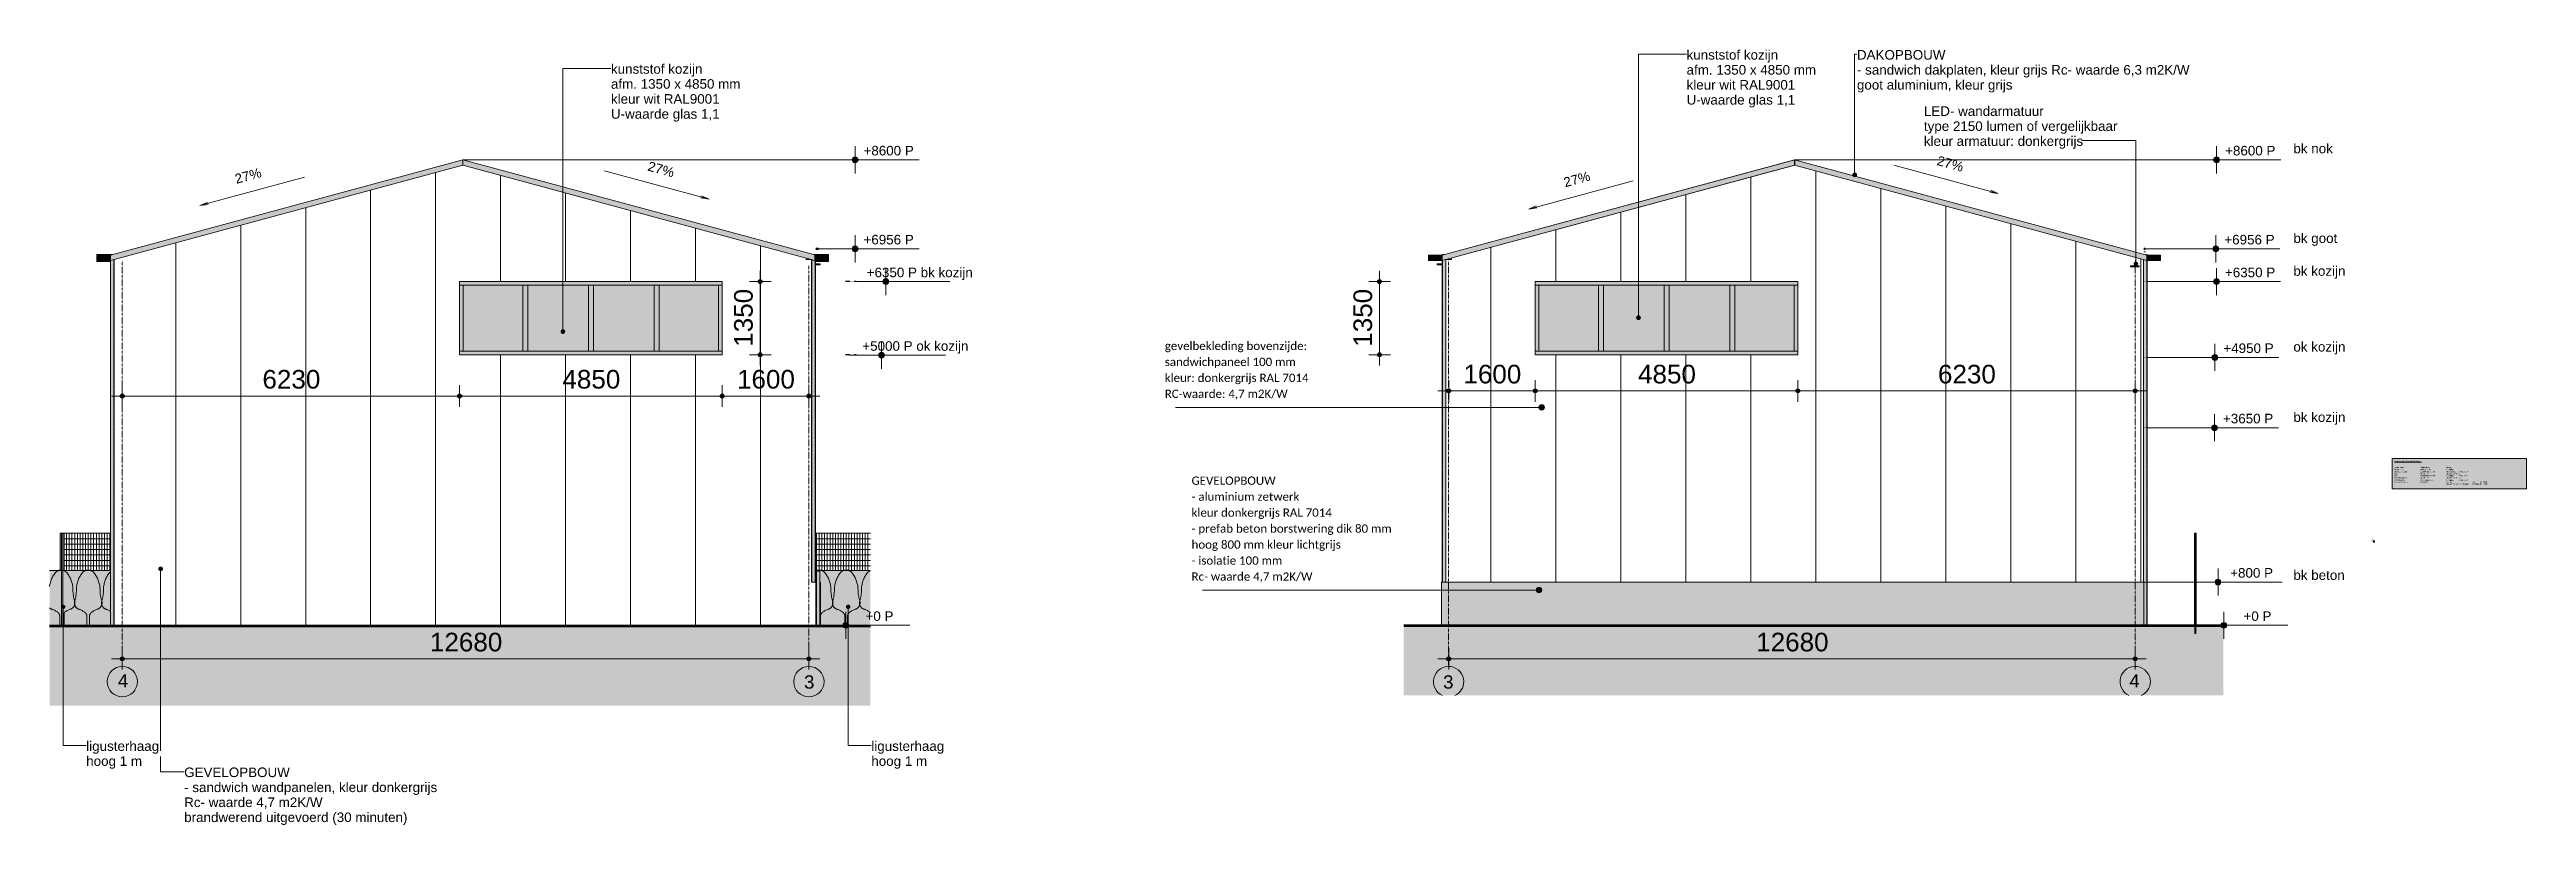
# Model space of a CAD drawing. Header units: millimetres. Extents: x 48682 to 485846, y -7071 to 11878.
# Drawn here: x 440099 to 485846, y -3735 to 10638 of the extents above; entities that cross this region are included whole.
import ezdxf

# ---------------------------------------------------------------- set-up
doc = ezdxf.new("R2010")
doc.units = ezdxf.units.MM
for name, pattern in [('Aligning Line', [3.2004, 1.6002, -1.6002]), ('Dash', [6.35, 3.175, -3.175]), ('dash fine', [1.53, 1, -0.53]), ('dash-dash', [6, 3, -1, 1, -1]), ('Hidden', [4, 2, -2]), ('WBDBO_30', [5.75, 3.6, -0.8, 0.55, -0.8])]:
    doc.linetypes.add(name, pattern=pattern)
for name, color, linetype, lineweight in [('A-ANNO-DIMS', 211, 'Continuous', 9), ('A-ANNO-DIMS-100', 211, 'Continuous', 9), ('A-DETL', 90, 'Continuous', 13), ('A-DETL-GENF', 92, 'Continuous', 13), ('A-DOOR', 31, 'Continuous', 18), ('A-DOOR-GLAZ', 31, 'Continuous', 13), ('A-FLOR', 192, 'Continuous', 18), ('A-FLOR-HRAL', 11, 'Continuous', 13), ('A-GLAZ-CWMG', 51, 'Continuous', 13), ('A-WALL', 113, 'Continuous', 13), ('A-WALL-PATT', 111, 'Continuous', 13), ('C-TOPO', 7, 'Continuous', 13), ('E-LITE-EQPM', 33, 'Continuous', 13), ('G-ANNO-DIMS', 111, 'Continuous', 9), ('G-ANNO-REFR', 1, 'Aligning Line', 9), ('G-ANNO-TEXT', 231, 'Continuous', 9), ('L-PLNT', 71, 'Continuous', 13), ('L-SITE', 91, 'Continuous', 13), ('S-COLS', 52, 'Continuous', 18), ('S-COLS-HDLN', 52, 'Hidden', 9), ('S-FNDN', 32, 'Continuous', 18)]:
    doc.layers.add(name, color=color, linetype=linetype, lineweight=lineweight)
doc.styles.add('Arial', font='arial.ttf', dxfattribs={"height": 177.035928})
doc.styles.add('Arial_1', font='arial.ttf', dxfattribs={"height": 245.883234})
doc.styles.add('Arial_2', font='arial.ttf', dxfattribs={"height": 344.236527})
doc.styles.add('Arial_3', font='arial.ttf', dxfattribs={"height": 3.442365})
doc.styles.add('Arial_4', font='arial.ttf', dxfattribs={"height": 24.588323})
doc.styles.add('Calibri', font='calibri.ttf', dxfattribs={"height": 153.100159})
doc.styles.add('Calibri_1', font='calibri.ttf', dxfattribs={"height": 1.531002})
doc.dimstyles.new('3_5mm', dxfattribs={"dimscale": 304.8, "dimtxt": 350, "dimasz": 0.918635, "dimexe": 0.656168, "dimexo": 0.0625, "dimgap": 0.114829, "dimtad": 1, "dimdec": 4, "dimzin": 0, "dimdsep": 46, "dimtxsty": 'Arial_2', "dimblk1": 'DOTSMALL', "dimblk2": 'DOTSMALL', "dimsah": 1, "dimcen": 0.09, "dimdle": 0.656168, "dimazin": 0, "dimtfac": 1, "dimtdec": 4, "dimtix": 1, "dimtmove": 0, "dimatfit": 3, "dimfxl": 0.656168, "dimfxlon": 1, "dimtvp": 1, "dimtolj": 1, "dimtzin": 0, "dimlwd": 13, "dimlwe": 13, "dimarcsym": 2})
picture_1 = doc.add_image_def('image1.png', size_in_pixel=(596, 626))
pattern_1 = [(90, (478720.4, 0), (-1200, 7e-14), [])]

msp = doc.modelspace()

# ---------------------------------------------------------------- texts
at = {"layer": 'G-ANNO-DIMS', "attachment_point": 1, "line_spacing_factor": 0.938532, "style": 'Arial'}
for s, insert, char_height, width in [('+8600 P', (455132.5906, 8857.95901), 177.035928, 1105.8764616), ('+8600 P', (480280.95252, 8857.95901), 177.035928, 1105.8764616), ('+6956 P', (455132.40587, 7213.95901), 177.035928, 1105.8764616), ('+6956 P', (480266.63881, 7213.95901), 177.035928, 1105.8764616), ('+6350 P bk kozijn', (455191.26058, 6607.95901), 177.0359281, 2332.7081611), ('+6350 P', (480277.99678, 6607.95901), 177.035928, 1105.8764616), ('+5000 P ok kozijn', (455110.84194, 5248.71945), 177.0359281, 2332.7081611), ('+4950 P', (480248.80637, 5207.95901), 177.035928, 1105.8764616), ('+3650 P', (480241.39417, 3907.95901), 177.035928, 1105.8764616), ('+800 P', (480374.69717, 1057.95901), 177.035928, 941.7229243), ('+0 P', (455169.79636, 257.95901), 177.035928, 613.4158498), ('+0 P', (480620.24912, 257.95901), 177.035928, 613.4158498)]:
    msp.add_mtext(s, dxfattribs=dict(at, insert=insert, char_height=char_height, width=width))
at = {"layer": 'G-ANNO-DIMS', "lineweight": 13, "char_height": 177.035928, "width": 589.6567852, "attachment_point": 1, "line_spacing_factor": 0.938532, "style": 'Arial'}
for insert, rotation in [((443503.5395, 8326.73611), 15.127620822), ((451178.62633, 8574.73605), 344.872379178), ((468045.15393, 8262.77486), 15.127620822), ((474989.49756, 8678.4549), 344.872379178)]:
    msp.add_mtext('27%', dxfattribs=dict(at, insert=insert, rotation=rotation))
at = {"layer": 'G-ANNO-TEXT', "color": 7, "char_height": 177.035928, "attachment_point": 1, "line_spacing_factor": 0.938532, "style": 'Arial', "bg_fill": 3, "box_fill_scale": 0, "bg_fill_color": 256, "bg_fill_true_color": 3254780160, "bg_fill_transparency": 256}
for s, insert, width in [('bk nok', (481541.3871, 8897.31195), 868.2858155), ('bk goot', (481541.3871, 7240.68769), 967.6419039), ('bk kozijn', (481541.3871, 6634.68769), 1144.7549309), ('ok kozijn', (481541.3871, 5234.68769), 1144.7549309), ('bk kozijn', (481541.3871, 3934.68769), 1144.7549309), ('bk beton', (481541.3871, 1016.26989), 1131.7954411)]:
    msp.add_mtext(s, dxfattribs=dict(at, insert=insert, width=width))
at = {"layer": 'G-ANNO-TEXT', "color": 7}
for s, insert, char_height, width, attachment_point, line_spacing_factor, style in [('gevelbekleding bovenzijde:\\Psandwichpaneel 100 mm\\Pkleur: donkergrijs RAL 7014\\PRC-waarde: 4,7 m2K/W\\P', (460696.69027, 5239.1394), 153.100159, 3222.5931263, 1, 1.156427, 'Calibri'), ('GEVELOPBOUW\\P- aluminium zetwerk\\Pkleur donkergrijs RAL 7014\\P- prefab beton borstwering dik 80 mm\\Phoog 800 mm kleur lichtgrijs\\P- isolatie 100 mm\\PRc- waarde 4,7 m2K/W\\P', (461191.22574, 2749.48712), 153.100159, 4479.6636353, 1, 1.156427, 'Calibri'), ('AJVR Architect Jeroen Van Rijsbergen\\PDubbeleworststeeg 19\\P1016 AT Amsterdam\\Pjeroenvanrijsbergen@gmail.com\\P\\PKvK nummer: 57426821\\PBTW nummer: NL1812.29.997B01', (482978.84207, 1558.33835), 1.5310016, 43.9326704, 1, 1.156427, 'Calibri_1'), ('4', (441551.35831, -902.65871), 245.88323, 228, 3, 0.938532, 'Arial_1'), ('4', (478511.67018, -902.65871), 245.88323, 228, 1, 0.938532, 'Arial_1'), ('3', (454225.45903, -923.78318), 245.88323, 228, 3, 0.938532, 'Arial_1'), ('3', (465837.56947, -923.78318), 245.88323, 228, 1, 0.938532, 'Arial_1')]:
    msp.add_mtext(s, dxfattribs=dict(at, insert=insert, char_height=char_height, width=width, attachment_point=attachment_point, line_spacing_factor=line_spacing_factor, style=style))
at = {"layer": 'G-ANNO-TEXT', "color": 1, "attachment_point": 1, "line_spacing_factor": 0.938532, "style": 'Arial_4'}
for s, insert, char_height, width in [('\\LKLEUR- EN MATERIAALSTAAT', (483411.88117, 3044.9873), 24.5883234, 582.856748), ('\\fArial|b1|i0|c0|p34|;onderdeel', (483411.88117, 2929.60269), 24.5883234, 178.397743), ('gevelbekleding', (483411.88117, 2852.67961), 24.5883234, 268.2775219), ('goot', (483411.88117, 2814.21807), 24.588323, 78.0773837), ('dak', (483411.88117, 2775.75654), 24.588323, 64.9131737), ('borstwering ', (483411.88117, 2891.14115), 24.5883234, 219.2521879), ('sandwichpanelen', (483891.88117, 2852.67961), 24.5883234, 310.0398434), ('sandwichpanelen', (483891.88117, 2775.75654), 24.5883234, 310.0398434), ('\\fArial|b1|i0|c0|p34|;afwerking', (483891.88117, 2929.60269), 24.5883234, 172.4965454), ('aluminium', (483891.88117, 2814.21807), 24.588323, 183.391064), ('prefab beton ', (483891.88117, 2891.14115), 24.5883234, 237.409719), ('donkergrijs', (484371.88117, 2852.67961), 24.5883234, 197.4631506), ('aluminiumkleurig', (484371.88117, 2814.21807), 24.5883234, 302.3228927), ('lichtgrijs', (484371.88117, 2891.14115), 24.588323, 146.6220636), ('lichtgrijs', (484371.88117, 2775.75654), 24.588323, 146.6220636), ('\\fArial|b1|i0|c0|p34|;kleur', (484371.88117, 2929.60269), 24.5883234, 87.6100875), ('RAL 7014', (484611.88117, 2852.67961), 24.588323, 178.397743), ('RAL 7035', (484611.88117, 2775.75654), 24.588323, 178.397743), ('overheaddeur', (483411.88117, 2698.83346), 24.5883234, 247.8502994), ('loopdeur/kozijnen', (483411.88117, 2660.37192), 24.5883234, 314.5792262), ('hemelwaterafvoer', (483411.88117, 2737.295), 24.5883234, 320.0264855), ('staal, geisoleerd', (483891.88117, 2698.83346), 24.5883234, 293.6980654), ('aluminium', (483891.88117, 2737.295), 24.588323, 183.391064), ('kunststof', (483891.88117, 2660.37192), 24.588323, 162.5099033), ('draaiende deel/dichte deur:', (484371.88117, 2621.91038), 24.5883234, 487.5297098), ('aluminiumkleurig', (484371.88117, 2737.295), 24.5883234, 302.3228927), ('lichtgrijs', (484371.88117, 2698.83346), 24.588323, 146.6220636), ('kozijn: ', (484371.88117, 2660.37192), 24.588323, 125.2869645), ('RAL 7035', (484611.88117, 2698.83346), 24.588323, 178.397743), ('wit', (484851.88117, 2660.37192), 24.588323, 49.0253339), ('lichtgrijs RAL 7035', (484851.88117, 2621.91038), 24.5883234, 336.3682635), ('RAL 9001', (484971.88117, 2660.37192), 24.588323, 178.397743)]:
    msp.add_mtext(s, dxfattribs=dict(at, insert=insert, char_height=char_height, width=width))

# ---------------------------------------------------------------- blocks, each defined once
blk = doc.blocks.new('Railing - std-8001898-rechtergebouw noordoostgevel')
at = {"layer": 'A-FLOR-HRAL'}
h = blk.add_hatch(color=256, dxfattribs=at)
h.paths.add_polyline_path([(-104540, -10), (-104510, -10), (-104510, 0), (-104540, 0)], flags=0)
h.paths.add_polyline_path([(-104510, 1014), (-104510, 1700), (-104540, 1700), (-104540, 1014), (-104521, 1014)], flags=0)
for p, q in [((-104540, 1700), (-104540, -10)), ((-104510, 1700), (-104540, 1700)), ((-104510, -10), (-104510, 1700))]:
    blk.add_line(p, q, dxfattribs=at)
blk = doc.blocks.new('Railing - Railing-8087360-rechtergebouw noordoostgevel')
blk.add_blockref('Railing - std-8001898-rechtergebouw noordoostgevel', (0, 0))
blk = doc.blocks.new('Railing - std-V39-rechtergebouw noordoostgevel')
at = {"layer": 'A-FLOR-HRAL'}
blk.add_hatch(color=256, dxfattribs=at).paths.add_polyline_path([(-100967, -10), (-100949, -10), (-100949, 0), (-101019, 0), (-101019, -10)], flags=0)
for p, q in [((-101019, 0), (-101019, -10)), ((-100949, 0), (-100949, -10))]:
    blk.add_line(p, q, dxfattribs=at)
blk = doc.blocks.new('Railing - std-V40-rechtergebouw noordoostgevel')
at = {"layer": 'A-FLOR-HRAL'}
h = blk.add_hatch(color=256, dxfattribs=at)
h.paths.add_polyline_path([(-104556, -10), (-104540, -10), (-104540, 0), (-104559, 0), (-104559, -10), (-104556, -10)], flags=0)
h.paths.add_polyline_path([(-104489, -10), (-104489, 0), (-104510, 0), (-104510, -10)], flags=0)
h.paths.add_polyline_path([(-104497, 1014), (-104489, 1014), (-104489, 1700), (-104510, 1700), (-104510, 1017), (-104498, 1014)], flags=0)
h.paths.add_polyline_path([(-104544, 1021), (-104540, 1021), (-104540, 1700), (-104559, 1700), (-104559, 1020), (-104552, 1020)], flags=0)
for p, q in [((-104559, 1700), (-104559, 1020)), ((-104559, 1700), (-104540, 1700)), ((-104510, 1700), (-104489, 1700)), ((-104489, 1700), (-104489, 1010)), ((-104489, 235), (-104489, -10)), ((-104559, 0), (-104559, -10))]:
    blk.add_line(p, q, dxfattribs=at)
blk = doc.blocks.new('Railing - Railing-8110405-rechtergebouw noordoostgevel')
for name, p in [('Railing - std-V40-rechtergebouw noordoostgevel', (0, 0)), ('Railing - std-V39-rechtergebouw noordoostgevel', (0, 0)), ('Railing - std-V39-rechtergebouw noordoostgevel', (5000, 0))]:
    blk.add_blockref(name, p)
blk = doc.blocks.new('Top Rail Type - Top Rail_Internal_-8110409-rechtergebouw noordoostgevel')
at = {"layer": 'A-FLOR-HRAL', "lineweight": 9}
h = blk.add_hatch(dxfattribs=at)
h.set_pattern_fill('FP_18', color=256, style=0, pattern_type=2)
h.set_pattern_definition([(0, (-709286.42, 0), (0, 100), []), (90, (-709286.42, 0), (-50, 3e-15), [])])
h.paths.add_polyline_path([(-90065, -10), (-89595, -10), (-89595, 0), (-90354, 0), (-90354, -10), (-90066, -10)], flags=0)
h.paths.add_polyline_path([(-104489, -10), (-103814, -10), (-103814, 0), (-104489, 0)], flags=0)
h.paths.add_polyline_path([(-103214, -10), (-101019, -10), (-101019, 0), (-103214, 0)], flags=0)
h.paths.add_polyline_path([(-97184, -10), (-96019, -10), (-96019, 0), (-100949, 0), (-100949, -10)], flags=0)
h.paths.add_polyline_path([(-95949, -10), (-91034, -10), (-91034, 0), (-95949, 0)], flags=0)
h.paths.add_polyline_path([(-90614, 1003), (-90604, 1009), (-90604, 1014), (-90588, 1015), (-90576, 1018), (-90561, 1020), (-90529, 1020), (-90521, 1019), (-90504, 1016), (-90497, 1014), (-90089, 1014), (-90076, 1018), (-90061, 1020), (-90028, 1020), (-90021, 1019), (-90004, 1016), (-89997, 1014), (-89595, 1014), (-89595, 1700), (-90614, 1700), (-90614, 1005)], flags=0)
h.paths.add_polyline_path([(-104469, 1014), (-104089, 1014), (-104076, 1018), (-104061, 1020), (-104028, 1020), (-104021, 1019), (-104004, 1016), (-103997, 1014), (-103634, 1014), (-103634, 1700), (-104489, 1700), (-104489, 1014), (-104480, 1014)], flags=0)
at = {"layer": 'A-FLOR-HRAL'}
for p, q in [((-104489, 1700), (-103634, 1700)), ((-90614, 1700), (-89595, 1700))]:
    blk.add_line(p, q, dxfattribs=at)
blk = doc.blocks.new('32_DO_glas - 01-8640383-rechtergebouw noordoostgevel')
at = {"layer": 'A-DOOR-GLAZ'}
blk.add_hatch(color=256, dxfattribs=at).paths.add_polyline_path([(-93386, 5067), (-92401, 5067), (-92401, 6283), (-93501, 6283), (-93501, 5067)], flags=0)
blk = doc.blocks.new('Rectangular Mullion - 32_rechts_67x100-8640370-rechtergebouw noordoostgevel')
at = {"layer": 'A-GLAZ-CWMG'}
blk.add_hatch(color=256, dxfattribs=at).paths.add_polyline_path([(-96016, 6283), (-95971, 6283), (-95971, 6350), (-97184, 6350), (-97184, 6283), (-97117, 6283)], flags=0)
for p, q in [((-97184, 6283), (-97184, 6350)), ((-95971, 6350), (-97184, 6350)), ((-95971, 6283), (-97184, 6283))]:
    blk.add_line(p, q, dxfattribs=at)
blk = doc.blocks.new('Rectangular Mullion - 32_links_67x100-8640438-rechtergebouw noordoostgevel')
at = {"layer": 'A-GLAZ-CWMG'}
blk.add_hatch(color=256, dxfattribs=at).paths.add_polyline_path([(-93386, 5000), (-92334, 5000), (-92334, 5067), (-93546, 5067), (-93546, 5000), (-93501, 5000)], flags=0)
for p, q in [((-93546, 5067), (-92334, 5067)), ((-92334, 5067), (-92334, 5000)), ((-93546, 5000), (-92334, 5000))]:
    blk.add_line(p, q, dxfattribs=at)
blk = doc.blocks.new('Rectangular Mullion - 32_rechts_67x100-8431541-rechtergebouw noordoostgevel')
at = {"layer": 'A-GLAZ-CWMG'}
blk.add_hatch(color=256, dxfattribs=at).paths.add_polyline_path([(-97117, 5067), (-97117, 6283), (-97184, 6283), (-97184, 5067), (-97124, 5067)], flags=0)
for p, q in [((-97184, 6283), (-97117, 6283)), ((-97184, 6283), (-97184, 5067)), ((-97117, 6283), (-97117, 5067)), ((-97117, 5067), (-97184, 5067))]:
    blk.add_line(p, q, dxfattribs=at)
blk = doc.blocks.new('Rectangular Mullion - 32_links_67x100-8431542-rechtergebouw noordoostgevel')
at = {"layer": 'A-GLAZ-CWMG'}
blk.add_hatch(color=256, dxfattribs=at).paths.add_polyline_path([(-92334, 5067), (-92334, 6283), (-92401, 6283), (-92401, 5067)], flags=0)
for p, q in [((-92401, 6283), (-92334, 6283)), ((-92401, 5067), (-92401, 6283)), ((-92334, 5067), (-92334, 6283)), ((-92334, 5067), (-92401, 5067))]:
    blk.add_line(p, q, dxfattribs=at)
blk = doc.blocks.new('32_DO_glas - 01-8640375-rechtergebouw noordoostgevel')
at = {"layer": 'A-DOOR-GLAZ'}
blk.add_hatch(color=256, dxfattribs=at).paths.add_polyline_path([(-94804, 5067), (-94804, 6283), (-95926, 6283), (-95926, 5067)], flags=0)
blk = doc.blocks.new('Rectangular Mullion - 32_rechts_67x100-8640372-rechtergebouw noordoostgevel')
at = {"layer": 'A-GLAZ-CWMG'}
blk.add_hatch(color=256, dxfattribs=at).paths.add_polyline_path([(-93591, 6283), (-93546, 6283), (-93546, 6350), (-94759, 6350), (-94759, 6283), (-94714, 6283)], flags=0)
for p, q in [((-93546, 6350), (-94759, 6350)), ((-93546, 6283), (-94759, 6283))]:
    blk.add_line(p, q, dxfattribs=at)
blk = doc.blocks.new('Rectangular Mullion - 32_links_67x100-8640371-rechtergebouw noordoostgevel')
at = {"layer": 'A-GLAZ-CWMG'}
blk.add_hatch(color=256, dxfattribs=at).paths.add_polyline_path([(-95971, 5000), (-94759, 5000), (-94759, 5067), (-95971, 5067)], flags=0)
for p, q in [((-95971, 5067), (-94759, 5067)), ((-95971, 5000), (-94759, 5000))]:
    blk.add_line(p, q, dxfattribs=at)
blk = doc.blocks.new('Rectangular Mullion - 32_tussen_90x100-8431527-rechtergebouw noordoostgevel')
at = {"layer": 'A-GLAZ-CWMG'}
blk.add_hatch(color=256, dxfattribs=at).paths.add_polyline_path([(-94714, 5067), (-94714, 6283), (-94804, 6283), (-94804, 5067)], flags=0)
for p, q in [((-94804, 6283), (-94714, 6283)), ((-94804, 6283), (-94804, 5067)), ((-94714, 6283), (-94714, 5067)), ((-94714, 5067), (-94804, 5067))]:
    blk.add_line(p, q, dxfattribs=at)
blk = doc.blocks.new('300_90_VAE_parkeerplek - 2000x6000-8056828-rechtergebouw noordoostgevel')
at = {"layer": 'L-SITE'}
blk.add_hatch(color=256, dxfattribs=at).paths.add_polyline_path([(-89832, 2), (-89595, 2), (-89595, 5), (-90419, 5), (-90419, 2), (-89951, 2)], flags=0)
at = {"layer": 'A-DETL', "lineweight": 18}
for p, q in [((-90419, 5), (-89595, 5)), ((-90419, 2), (-90419, 5)), ((-89595, 2), (-90419, 2)), ((-90419, 2), (-89595, 2)), ((-90419, 2), (-90419, 0)), ((-89595, 0), (-90419, 0))]:
    blk.add_line(p, q, dxfattribs=at)
blk = doc.blocks.new('300_28_ISR_kolom_buis - ø70x3_6 2-8704371-rechtergebouw noordoostgevel')
at = {"layer": 'A-DETL', "lineweight": 18}
for p, q in [((-90599, 1000), (-90599, 0)), ((-90529, 0), (-90529, 1000))]:
    blk.add_line(p, q, dxfattribs=at)
at = {"layer": 'S-COLS', "linetype": 'Hidden', "lineweight": 9}
for p, q in [((-90595, 1000), (-90595, 0)), ((-90532, 0), (-90532, 1000))]:
    blk.add_line(p, q, dxfattribs=at)
at = {"layer": 'S-COLS-HDLN'}
blk.add_line((-90599, 1000), (-90529, 1000), dxfattribs=at)
blk = doc.blocks.new('300_28_ISR_kolom_buis - ø70x3_6 2-8715042-rechtergebouw noordoostgevel')
at = {"layer": 'A-DETL', "lineweight": 18}
blk.add_line((-90519, 0), (-90519, 800), dxfattribs=at)
at = {"layer": 'S-COLS', "linetype": 'Hidden', "lineweight": 9}
blk.add_line((-90522, 0), (-90522, 800), dxfattribs=at)
at = {"layer": 'S-COLS-HDLN'}
blk.add_line((-90529, 800), (-90519, 800), dxfattribs=at)
blk = doc.blocks.new('300_28_ISR_kolom_buis - ø70x3_6 2-8363247-rechtergebouw noordoostgevel')
at = {"layer": 'S-COLS-HDLN', "linetype": 'Continuous', "lineweight": 18}
h = blk.add_hatch(color=256, dxfattribs=at)
h.paths.add_polyline_path([(-90682, 800), (-90614, 800), (-90614, 6724), (-90623, 6724), (-90624, 6742), (-90684, 6758), (-90684, 800)], flags=0)
h.paths.add_polyline_path([(-90623, 6843), (-90623, 6850), (-90649, 6849), (-90624, 6843)], flags=0)
at = {"layer": 'A-DETL', "lineweight": 18}
blk.add_line((-90614, 800), (-90614, 6724), dxfattribs=at)
at = {"layer": 'S-COLS', "linetype": 'Hidden', "lineweight": 9}
for p, q in [((-90680, 800), (-90680, 6757)), ((-90617, 6724), (-90617, 800))]:
    blk.add_line(p, q, dxfattribs=at)
at = {"layer": 'S-COLS-HDLN'}
blk.add_line((-90651, 6850), (-90614, 6850), dxfattribs=at)
blk = doc.blocks.new('300_28_ISR_kolom_buis - ø70x3_6 2-V41-rechtergebouw noordoostgevel')
at = {"layer": 'S-COLS-HDLN', "linetype": 'Continuous', "lineweight": 18}
h = blk.add_hatch(color=256, dxfattribs=at)
h.paths.add_polyline_path([(-103631, 0), (-103564, 0), (-103564, 6759), (-103633, 6740), (-103633, 1014), (-103631, 1014), (-103631, 157)], flags=0)
h.paths.add_polyline_path([(-103633, 6840), (-103599, 6850), (-103633, 6850)], flags=0)
at = {"layer": 'A-DETL', "lineweight": 18}
blk.add_line((-103634, 6724), (-103634, 0), dxfattribs=at)
at = {"layer": 'S-COLS', "linetype": 'Hidden', "lineweight": 9}
for p, q in [((-103631, 6841), (-103631, 6850)), ((-103631, 0), (-103631, 6741)), ((-103568, 6758), (-103568, 0))]:
    blk.add_line(p, q, dxfattribs=at)
at = {"layer": 'S-COLS-HDLN'}
blk.add_line((-103634, 6850), (-103597, 6850), dxfattribs=at)
blk = doc.blocks.new('Rectangular Mullion - 32_links_67x100-8640373-rechtergebouw noordoostgevel')
at = {"layer": 'A-GLAZ-CWMG'}
blk.add_hatch(color=256, dxfattribs=at).paths.add_polyline_path([(-97177, 5000), (-95971, 5000), (-95971, 5067), (-97184, 5067), (-97184, 5000)], flags=0)
for p, q in [((-97184, 5000), (-97184, 5067)), ((-97184, 5067), (-95971, 5067)), ((-97184, 5000), (-95971, 5000))]:
    blk.add_line(p, q, dxfattribs=at)
blk = doc.blocks.new('Rectangular Mullion - 32_rechts_67x100-8640439-rechtergebouw noordoostgevel')
at = {"layer": 'A-GLAZ-CWMG'}
blk.add_hatch(color=256, dxfattribs=at).paths.add_polyline_path([(-92589, 6283), (-92334, 6283), (-92334, 6350), (-93546, 6350), (-93546, 6283), (-93386, 6283)], flags=0)
for p, q in [((-92334, 6350), (-93546, 6350)), ((-92334, 6283), (-93546, 6283)), ((-92334, 6350), (-92334, 6283))]:
    blk.add_line(p, q, dxfattribs=at)
blk = doc.blocks.new('200_VAE_63_spotlamp - rond-8711555-rechtergebouw noordoostgevel')
at = {"layer": 'E-LITE-EQPM'}
blk.add_hatch(color=256, dxfattribs=at).paths.add_polyline_path([(-90614, 6660), (-90524, 6660), (-90524, 6680), (-90614, 6680)], flags=0)
for p, q in [((-90614, 6680), (-90524, 6680)), ((-90614, 6660), (-90524, 6660)), ((-90524, 6660), (-90524, 6680))]:
    blk.add_line(p, q, dxfattribs=at)
blk = doc.blocks.new('90_SI_boom - eik-7766839-rechtergebouw noordoostgevel')
at = {"layer": 'L-PLNT'}
for points in [[(-104011, 1014), (-103998, 1014), (-104012, 1018), (-104027, 1020), (-104052, 1020), (-104069, 1019), (-104084, 1016), (-104087, 1014), (-104013, 1014)], [(-104029, 1019), (-104036, 1020), (-104030, 1019)]]:
    blk.add_hatch(color=256, dxfattribs=at).paths.add_polyline_path(points, flags=0)
for p, q in [((-104067, 156), (-104067, 0)), ((-104021, 0), (-104021, 156)), ((-104067, 0), (-104021, 0))]:
    blk.add_line(p, q, dxfattribs=at)
at = {"layer": 'L-PLNT', "flags": 128}
for points in [[(-104262, 653), (-104262, 673), (-104261, 693), (-104259, 714), (-104256, 734), (-104252, 754), (-104248, 774), (-104243, 794), (-104237, 813), (-104230, 832), (-104222, 851), (-104214, 870), (-104205, 888), (-104195, 906), (-104185, 924), (-104174, 941), (-104162, 957), (-104150, 973)], [(-104150, 973), (-104147, 977), (-104143, 980), (-104140, 984), (-104136, 988), (-104132, 991), (-104128, 994), (-104124, 997), (-104119, 1000), (-104115, 1003), (-104111, 1005), (-104106, 1008), (-104101, 1010), (-104097, 1012), (-104092, 1014), (-104087, 1015), (-104082, 1017), (-104077, 1018), (-104072, 1019), (-104067, 1020), (-104062, 1020), (-104057, 1021), (-104052, 1021), (-104050, 1021)], [(-104039, 1021), (-104039, 1021), (-104039, 1021), (-104039, 1021), (-104039, 1021), (-104039, 1021), (-104039, 1021), (-104039, 1021), (-104039, 1021), (-104039, 1021), (-104039, 1021), (-104039, 1021), (-104039, 1021), (-104039, 1021), (-104039, 1021), (-104039, 1021), (-104040, 1021), (-104040, 1021), (-104040, 1021), (-104040, 1021), (-104040, 1021), (-104040, 1021), (-104041, 1021), (-104041, 1021), (-104041, 1021), (-104041, 1021), (-104041, 1021), (-104041, 1021), (-104042, 1021), (-104042, 1021), (-104042, 1021), (-104042, 1021), (-104043, 1021), (-104043, 1021), (-104043, 1021), (-104043, 1021), (-104043, 1021), (-104044, 1021), (-104044, 1021), (-104044, 1021), (-104044, 1021), (-104044, 1021), (-104045, 1021), (-104045, 1021), (-104045, 1021), (-104045, 1021), (-104046, 1021), (-104046, 1021), (-104046, 1021), (-104046, 1021), (-104046, 1021), (-104047, 1021), (-104047, 1021), (-104047, 1021), (-104047, 1021), (-104047, 1021), (-104048, 1021), (-104048, 1021), (-104048, 1021), (-104048, 1021), (-104048, 1021), (-104048, 1021), (-104049, 1021), (-104049, 1021), (-104049, 1021), (-104049, 1021), (-104049, 1021), (-104049, 1021), (-104049, 1021), (-104049, 1021), (-104049, 1021), (-104049, 1021), (-104050, 1021), (-104050, 1021), (-104050, 1021), (-104050, 1021), (-104050, 1021), (-104050, 1021), (-104050, 1021)], [(-104050, 1021), (-104050, 1021), (-104050, 1021), (-104050, 1021), (-104050, 1021), (-104050, 1021), (-104050, 1021), (-104049, 1021), (-104049, 1021), (-104049, 1021), (-104049, 1021), (-104049, 1021), (-104049, 1021), (-104049, 1021), (-104049, 1021), (-104049, 1021), (-104049, 1021), (-104048, 1021), (-104048, 1021), (-104048, 1021), (-104048, 1021), (-104048, 1021), (-104048, 1021), (-104047, 1021), (-104047, 1021), (-104047, 1021), (-104047, 1021), (-104047, 1021), (-104047, 1021), (-104046, 1021), (-104046, 1021), (-104046, 1021), (-104046, 1021), (-104045, 1021), (-104045, 1021), (-104045, 1021), (-104045, 1021), (-104045, 1021), (-104044, 1021), (-104044, 1021), (-104044, 1021), (-104044, 1021), (-104043, 1021), (-104043, 1021), (-104043, 1021), (-104043, 1021), (-104043, 1021), (-104042, 1021), (-104042, 1021), (-104042, 1021), (-104042, 1021), (-104042, 1021), (-104041, 1021), (-104041, 1021), (-104041, 1021), (-104041, 1021), (-104041, 1021), (-104040, 1021), (-104040, 1021), (-104040, 1021), (-104040, 1021), (-104040, 1021), (-104040, 1021), (-104040, 1021), (-104039, 1021), (-104039, 1021), (-104039, 1021), (-104039, 1021), (-104039, 1021), (-104039, 1021), (-104039, 1021), (-104039, 1021), (-104039, 1021), (-104039, 1021), (-104039, 1021), (-104039, 1021), (-104039, 1021), (-104039, 1021), (-104039, 1021)], [(-104039, 1021), (-104033, 1021), (-104028, 1020), (-104023, 1020), (-104018, 1019), (-104013, 1018), (-104008, 1017), (-104003, 1016), (-103998, 1014), (-103993, 1013), (-103989, 1011), (-103984, 1009), (-103979, 1006), (-103975, 1004), (-103970, 1001), (-103966, 998), (-103962, 995), (-103958, 992), (-103954, 989), (-103950, 985), (-103946, 982), (-103943, 978), (-103940, 974), (-103938, 973)], [(-103938, 973), (-103926, 957), (-103914, 940), (-103903, 923), (-103893, 905), (-103883, 887), (-103874, 869), (-103866, 850), (-103858, 831), (-103851, 812), (-103845, 793), (-103840, 773), (-103836, 753), (-103832, 733), (-103829, 713), (-103827, 692), (-103826, 672), (-103826, 653)], [(-104293, 454), (-104286, 478), (-104280, 503), (-104274, 529), (-104270, 554), (-104266, 579), (-104264, 605), (-104263, 631), (-104262, 653)], [(-103826, 653), (-103826, 627), (-103824, 601), (-103821, 576), (-103818, 550), (-103813, 525), (-103808, 500), (-103801, 475), (-103795, 454)], [(-104213, 296), (-104217, 297), (-104222, 299), (-104227, 301), (-104231, 304), (-104236, 306), (-104240, 308), (-104244, 311), (-104248, 314), (-104252, 317), (-104256, 320), (-104260, 324), (-104263, 327), (-104267, 331), (-104270, 335), (-104273, 338), (-104276, 343), (-104279, 347), (-104282, 351), (-104284, 355), (-104287, 360), (-104289, 364), (-104291, 369), (-104292, 374), (-104294, 378), (-104295, 383), (-104296, 388), (-104297, 393), (-104298, 398), (-104299, 403), (-104299, 408), (-104299, 413), (-104299, 418), (-104299, 423), (-104299, 428), (-104298, 433), (-104297, 438), (-104296, 443), (-104295, 448), (-104294, 453), (-104293, 454)], [(-104115, 248), (-104127, 256), (-104140, 264), (-104153, 271), (-104167, 278), (-104181, 284), (-104195, 290), (-104209, 295), (-104213, 296)], [(-104067, 156), (-104067, 161), (-104067, 165), (-104068, 170), (-104068, 174), (-104069, 178), (-104070, 183), (-104071, 187), (-104072, 191), (-104074, 195), (-104076, 199), (-104077, 204), (-104079, 207), (-104081, 211), (-104084, 215), (-104086, 219), (-104089, 223), (-104091, 226), (-104094, 229), (-104097, 233), (-104100, 236), (-104104, 239), (-104107, 242), (-104111, 245), (-104114, 247), (-104115, 248)], [(-103973, 248), (-103977, 245), (-103981, 242), (-103984, 239), (-103987, 236), (-103990, 233), (-103993, 230), (-103996, 227), (-103999, 223), (-104002, 220), (-104004, 216), (-104006, 212), (-104009, 208), (-104011, 204), (-104012, 200), (-104014, 196), (-104016, 192), (-104017, 188), (-104018, 183), (-104019, 179), (-104020, 175), (-104021, 170), (-104021, 166), (-104021, 162), (-104021, 157), (-104021, 156)], [(-103876, 296), (-103890, 291), (-103904, 285), (-103918, 279), (-103931, 273), (-103945, 266), (-103957, 258), (-103970, 250), (-103973, 248)], [(-103795, 454), (-103793, 449), (-103792, 444), (-103791, 439), (-103790, 434), (-103790, 429), (-103789, 424), (-103789, 419), (-103789, 414), (-103789, 409), (-103789, 404), (-103790, 399), (-103791, 394), (-103791, 389), (-103793, 385), (-103794, 380), (-103795, 375), (-103797, 370), (-103799, 366), (-103801, 361), (-103803, 356), (-103806, 352), (-103808, 348), (-103811, 344), (-103814, 340), (-103817, 336), (-103821, 332), (-103824, 328), (-103827, 325), (-103831, 321), (-103835, 318), (-103839, 315), (-103843, 312), (-103847, 309), (-103852, 307), (-103856, 304), (-103860, 302), (-103865, 300), (-103870, 298), (-103874, 296), (-103876, 296)]]:
    blk.add_lwpolyline(points, dxfattribs=at)
blk = doc.blocks.new('90_SI_boom - eik-V42-rechtergebouw noordoostgevel')
at = {"layer": 'L-PLNT', "flags": 128}
for points in [[(-103762, 653), (-103762, 673), (-103761, 693), (-103759, 714), (-103756, 734), (-103752, 754), (-103748, 774), (-103743, 794), (-103737, 813), (-103730, 832), (-103722, 851), (-103714, 870), (-103705, 888), (-103695, 906), (-103685, 924), (-103674, 941), (-103662, 957), (-103650, 973)], [(-103650, 973), (-103647, 977), (-103643, 980), (-103640, 984), (-103636, 988), (-103634, 989)], [(-103793, 454), (-103786, 478), (-103780, 503), (-103774, 529), (-103770, 554), (-103766, 579), (-103764, 605), (-103763, 631), (-103762, 653)], [(-103713, 296), (-103717, 297), (-103722, 299), (-103727, 301), (-103731, 304), (-103736, 306), (-103740, 308), (-103744, 311), (-103748, 314), (-103752, 317), (-103756, 320), (-103760, 324), (-103763, 327), (-103767, 331), (-103770, 335), (-103773, 338), (-103776, 343), (-103779, 347), (-103782, 351), (-103784, 355), (-103787, 360), (-103789, 364), (-103791, 369), (-103792, 374), (-103794, 378), (-103795, 383), (-103796, 388), (-103797, 393), (-103798, 398), (-103799, 403), (-103799, 408), (-103799, 413), (-103799, 418), (-103799, 423), (-103799, 428), (-103798, 433), (-103797, 438), (-103796, 443), (-103795, 448), (-103794, 453), (-103793, 454)], [(-103634, 260), (-103640, 264), (-103653, 271), (-103667, 278), (-103681, 284), (-103695, 290), (-103709, 295), (-103713, 296)]]:
    blk.add_lwpolyline(points, dxfattribs=at)
blk = doc.blocks.new('90_SI_boom - eik-V43-rechtergebouw noordoostgevel')
at = {"layer": 'L-PLNT'}
h = blk.add_hatch(color=256, dxfattribs=at)
h.paths.add_polyline_path([(-90604, 973), (-90604, 1009), (-90614, 1003), (-90614, 973)], flags=0)
h.paths.add_polyline_path([(-90536, 1014), (-90498, 1014), (-90512, 1018), (-90527, 1020), (-90555, 1020), (-90573, 1019), (-90586, 1015), (-90587, 1014), (-90536, 1014)], flags=0)
for points in [[(-90604, 800), (-90604, 973), (-90614, 973), (-90614, 800)], [(-90529, 1019), (-90543, 1021), (-90530, 1019)]]:
    blk.add_hatch(color=256, dxfattribs=at).paths.add_polyline_path(points, flags=0)
at = {"layer": 'L-PLNT', "flags": 128}
for points in [[(-90614, 1004), (-90611, 1005), (-90606, 1008), (-90601, 1010), (-90597, 1012), (-90592, 1014), (-90587, 1015), (-90582, 1017), (-90577, 1018), (-90572, 1019), (-90567, 1020), (-90562, 1020), (-90557, 1021), (-90552, 1021), (-90550, 1021)], [(-90539, 1021), (-90539, 1021), (-90539, 1021), (-90539, 1021), (-90539, 1021), (-90539, 1021), (-90539, 1021), (-90539, 1021), (-90539, 1021), (-90539, 1021), (-90539, 1021), (-90539, 1021), (-90539, 1021), (-90539, 1021), (-90539, 1021), (-90539, 1021), (-90540, 1021), (-90540, 1021), (-90540, 1021), (-90540, 1021), (-90540, 1021), (-90540, 1021), (-90541, 1021), (-90541, 1021), (-90541, 1021), (-90541, 1021), (-90541, 1021), (-90541, 1021), (-90542, 1021), (-90542, 1021), (-90542, 1021), (-90542, 1021), (-90543, 1021), (-90543, 1021), (-90543, 1021), (-90543, 1021), (-90543, 1021), (-90544, 1021), (-90544, 1021), (-90544, 1021), (-90544, 1021), (-90544, 1021), (-90545, 1021), (-90545, 1021), (-90545, 1021), (-90545, 1021), (-90546, 1021), (-90546, 1021), (-90546, 1021), (-90546, 1021), (-90546, 1021), (-90547, 1021), (-90547, 1021), (-90547, 1021), (-90547, 1021), (-90547, 1021), (-90548, 1021), (-90548, 1021), (-90548, 1021), (-90548, 1021), (-90548, 1021), (-90548, 1021), (-90549, 1021), (-90549, 1021), (-90549, 1021), (-90549, 1021), (-90549, 1021), (-90549, 1021), (-90549, 1021), (-90549, 1021), (-90549, 1021), (-90549, 1021), (-90550, 1021), (-90550, 1021), (-90550, 1021), (-90550, 1021), (-90550, 1021), (-90550, 1021), (-90550, 1021)], [(-90550, 1021), (-90550, 1021), (-90550, 1021), (-90550, 1021), (-90550, 1021), (-90550, 1021), (-90550, 1021), (-90549, 1021), (-90549, 1021), (-90549, 1021), (-90549, 1021), (-90549, 1021), (-90549, 1021), (-90549, 1021), (-90549, 1021), (-90549, 1021), (-90549, 1021), (-90548, 1021), (-90548, 1021), (-90548, 1021), (-90548, 1021), (-90548, 1021), (-90548, 1021), (-90547, 1021), (-90547, 1021), (-90547, 1021), (-90547, 1021), (-90547, 1021), (-90547, 1021), (-90546, 1021), (-90546, 1021), (-90546, 1021), (-90546, 1021), (-90545, 1021), (-90545, 1021), (-90545, 1021), (-90545, 1021), (-90545, 1021), (-90544, 1021), (-90544, 1021), (-90544, 1021), (-90544, 1021), (-90543, 1021), (-90543, 1021), (-90543, 1021), (-90543, 1021), (-90543, 1021), (-90542, 1021), (-90542, 1021), (-90542, 1021), (-90542, 1021), (-90542, 1021), (-90541, 1021), (-90541, 1021), (-90541, 1021), (-90541, 1021), (-90541, 1021), (-90540, 1021), (-90540, 1021), (-90540, 1021), (-90540, 1021), (-90540, 1021), (-90540, 1021), (-90540, 1021), (-90539, 1021), (-90539, 1021), (-90539, 1021), (-90539, 1021), (-90539, 1021), (-90539, 1021), (-90539, 1021), (-90539, 1021), (-90539, 1021), (-90539, 1021), (-90539, 1021), (-90539, 1021), (-90539, 1021), (-90539, 1021), (-90539, 1021)], [(-90539, 1021), (-90533, 1021), (-90528, 1020), (-90523, 1020), (-90518, 1019), (-90513, 1018), (-90508, 1017), (-90503, 1016), (-90498, 1014), (-90493, 1013), (-90489, 1011), (-90484, 1009), (-90479, 1006), (-90475, 1004), (-90470, 1001), (-90466, 998), (-90462, 995), (-90458, 992), (-90454, 989), (-90450, 985), (-90446, 982), (-90443, 978), (-90440, 974), (-90438, 973)], [(-90438, 973), (-90426, 957), (-90414, 940), (-90403, 923), (-90393, 905), (-90383, 887), (-90374, 869), (-90366, 850), (-90358, 831), (-90351, 812), (-90345, 793), (-90340, 773), (-90336, 753), (-90332, 733), (-90329, 713), (-90327, 692), (-90326, 672), (-90326, 653)], [(-90326, 653), (-90326, 627), (-90324, 601), (-90321, 576), (-90318, 550), (-90313, 525), (-90308, 500), (-90301, 475), (-90295, 454)], [(-90599, 234), (-90600, 236), (-90604, 239)], [(-90473, 248), (-90477, 245), (-90481, 242), (-90484, 239), (-90487, 236), (-90490, 233), (-90493, 230), (-90496, 227), (-90499, 223), (-90502, 220), (-90504, 216), (-90506, 212), (-90509, 208), (-90511, 204), (-90512, 200), (-90514, 196), (-90516, 192), (-90517, 188), (-90518, 183), (-90519, 181)], [(-90376, 296), (-90390, 291), (-90404, 285), (-90418, 279), (-90431, 273), (-90445, 266), (-90457, 258), (-90470, 250), (-90473, 248)], [(-90295, 454), (-90293, 449), (-90292, 444), (-90291, 439), (-90290, 434), (-90290, 429), (-90289, 424), (-90289, 419), (-90289, 414), (-90289, 409), (-90289, 404), (-90290, 399), (-90291, 394), (-90291, 389), (-90293, 385), (-90294, 380), (-90295, 375), (-90297, 370), (-90299, 366), (-90301, 361), (-90303, 356), (-90306, 352), (-90308, 348), (-90311, 344), (-90314, 340), (-90317, 336), (-90321, 332), (-90324, 328), (-90327, 325), (-90331, 321), (-90335, 318), (-90339, 315), (-90343, 312), (-90347, 309), (-90352, 307), (-90356, 304), (-90360, 302), (-90365, 300), (-90370, 298), (-90374, 296), (-90376, 296)]]:
    blk.add_lwpolyline(points, dxfattribs=at)
blk = doc.blocks.new('90_SI_boom - eik-V44-rechtergebouw noordoostgevel')
at = {"layer": 'L-PLNT'}
for points in [[(-90010, 1014), (-89998, 1014), (-90012, 1018), (-90027, 1020), (-90058, 1020), (-90069, 1019), (-90084, 1016), (-90087, 1014), (-90013, 1014)], [(-90029, 1019), (-90036, 1020), (-90030, 1019)]]:
    blk.add_hatch(color=256, dxfattribs=at).paths.add_polyline_path(points, flags=0)
for p, q in [((-90067, 156), (-90067, 5)), ((-90021, 5), (-90021, 156))]:
    blk.add_line(p, q, dxfattribs=at)
at = {"layer": 'L-PLNT', "flags": 128}
for points in [[(-90262, 653), (-90262, 673), (-90261, 693), (-90259, 714), (-90256, 734), (-90252, 754), (-90248, 774), (-90243, 794), (-90237, 813), (-90230, 832), (-90222, 851), (-90214, 870), (-90205, 888), (-90195, 906), (-90185, 924), (-90174, 941), (-90162, 957), (-90150, 973)], [(-90150, 973), (-90147, 977), (-90143, 980), (-90140, 984), (-90136, 988), (-90132, 991), (-90128, 994), (-90124, 997), (-90119, 1000), (-90115, 1003), (-90111, 1005), (-90106, 1008), (-90101, 1010), (-90097, 1012), (-90092, 1014), (-90087, 1015), (-90082, 1017), (-90077, 1018), (-90072, 1019), (-90067, 1020), (-90062, 1020), (-90057, 1021), (-90052, 1021), (-90050, 1021)], [(-90039, 1021), (-90039, 1021), (-90039, 1021), (-90039, 1021), (-90039, 1021), (-90039, 1021), (-90039, 1021), (-90039, 1021), (-90039, 1021), (-90039, 1021), (-90039, 1021), (-90039, 1021), (-90039, 1021), (-90039, 1021), (-90039, 1021), (-90039, 1021), (-90040, 1021), (-90040, 1021), (-90040, 1021), (-90040, 1021), (-90040, 1021), (-90040, 1021), (-90041, 1021), (-90041, 1021), (-90041, 1021), (-90041, 1021), (-90041, 1021), (-90041, 1021), (-90042, 1021), (-90042, 1021), (-90042, 1021), (-90042, 1021), (-90043, 1021), (-90043, 1021), (-90043, 1021), (-90043, 1021), (-90043, 1021), (-90044, 1021), (-90044, 1021), (-90044, 1021), (-90044, 1021), (-90044, 1021), (-90045, 1021), (-90045, 1021), (-90045, 1021), (-90045, 1021), (-90046, 1021), (-90046, 1021), (-90046, 1021), (-90046, 1021), (-90046, 1021), (-90047, 1021), (-90047, 1021), (-90047, 1021), (-90047, 1021), (-90047, 1021), (-90048, 1021), (-90048, 1021), (-90048, 1021), (-90048, 1021), (-90048, 1021), (-90048, 1021), (-90049, 1021), (-90049, 1021), (-90049, 1021), (-90049, 1021), (-90049, 1021), (-90049, 1021), (-90049, 1021), (-90049, 1021), (-90049, 1021), (-90049, 1021), (-90050, 1021), (-90050, 1021), (-90050, 1021), (-90050, 1021), (-90050, 1021), (-90050, 1021), (-90050, 1021)], [(-90050, 1021), (-90050, 1021), (-90050, 1021), (-90050, 1021), (-90050, 1021), (-90050, 1021), (-90050, 1021), (-90049, 1021), (-90049, 1021), (-90049, 1021), (-90049, 1021), (-90049, 1021), (-90049, 1021), (-90049, 1021), (-90049, 1021), (-90049, 1021), (-90049, 1021), (-90048, 1021), (-90048, 1021), (-90048, 1021), (-90048, 1021), (-90048, 1021), (-90048, 1021), (-90047, 1021), (-90047, 1021), (-90047, 1021), (-90047, 1021), (-90047, 1021), (-90047, 1021), (-90046, 1021), (-90046, 1021), (-90046, 1021), (-90046, 1021), (-90045, 1021), (-90045, 1021), (-90045, 1021), (-90045, 1021), (-90045, 1021), (-90044, 1021), (-90044, 1021), (-90044, 1021), (-90044, 1021), (-90043, 1021), (-90043, 1021), (-90043, 1021), (-90043, 1021), (-90043, 1021), (-90042, 1021), (-90042, 1021), (-90042, 1021), (-90042, 1021), (-90042, 1021), (-90041, 1021), (-90041, 1021), (-90041, 1021), (-90041, 1021), (-90041, 1021), (-90040, 1021), (-90040, 1021), (-90040, 1021), (-90040, 1021), (-90040, 1021), (-90040, 1021), (-90040, 1021), (-90039, 1021), (-90039, 1021), (-90039, 1021), (-90039, 1021), (-90039, 1021), (-90039, 1021), (-90039, 1021), (-90039, 1021), (-90039, 1021), (-90039, 1021), (-90039, 1021), (-90039, 1021), (-90039, 1021), (-90039, 1021), (-90039, 1021)], [(-90039, 1021), (-90033, 1021), (-90028, 1020), (-90023, 1020), (-90018, 1019), (-90013, 1018), (-90008, 1017), (-90003, 1016), (-89998, 1014), (-89993, 1013), (-89989, 1011), (-89984, 1009), (-89979, 1006), (-89975, 1004), (-89970, 1001), (-89966, 998), (-89962, 995), (-89958, 992), (-89954, 989), (-89950, 985), (-89946, 982), (-89943, 978), (-89940, 974), (-89938, 973)], [(-89938, 973), (-89926, 957), (-89914, 940), (-89903, 923), (-89893, 905), (-89883, 887), (-89874, 869), (-89866, 850), (-89858, 831), (-89851, 812), (-89845, 793), (-89840, 773), (-89836, 753), (-89832, 733), (-89829, 713), (-89827, 692), (-89826, 672), (-89826, 653)], [(-90293, 454), (-90286, 478), (-90280, 503), (-90274, 529), (-90270, 554), (-90266, 579), (-90264, 605), (-90263, 631), (-90262, 653)], [(-89826, 653), (-89826, 627), (-89824, 601), (-89821, 576), (-89818, 550), (-89813, 525), (-89808, 500), (-89801, 475), (-89795, 454)], [(-90213, 296), (-90217, 297), (-90222, 299), (-90227, 301), (-90231, 304), (-90236, 306), (-90240, 308), (-90244, 311), (-90248, 314), (-90252, 317), (-90256, 320), (-90260, 324), (-90263, 327), (-90267, 331), (-90270, 335), (-90273, 338), (-90276, 343), (-90279, 347), (-90282, 351), (-90284, 355), (-90287, 360), (-90289, 364), (-90291, 369), (-90292, 374), (-90294, 378), (-90295, 383), (-90296, 388), (-90297, 393), (-90298, 398), (-90299, 403), (-90299, 408), (-90299, 413), (-90299, 418), (-90299, 423), (-90299, 428), (-90298, 433), (-90297, 438), (-90296, 443), (-90295, 448), (-90294, 453), (-90293, 454)], [(-90115, 248), (-90127, 256), (-90140, 264), (-90153, 271), (-90167, 278), (-90181, 284), (-90195, 290), (-90209, 295), (-90213, 296)], [(-90067, 156), (-90067, 161), (-90067, 165), (-90068, 170), (-90068, 174), (-90069, 178), (-90070, 183), (-90071, 187), (-90072, 191), (-90074, 195), (-90076, 199), (-90077, 204), (-90079, 207), (-90081, 211), (-90084, 215), (-90086, 219), (-90089, 223), (-90091, 226), (-90094, 229), (-90097, 233), (-90100, 236), (-90104, 239), (-90107, 242), (-90111, 245), (-90114, 247), (-90115, 248)], [(-89973, 248), (-89977, 245), (-89981, 242), (-89984, 239), (-89987, 236), (-89990, 233), (-89993, 230), (-89996, 227), (-89999, 223), (-90002, 220), (-90004, 216), (-90006, 212), (-90009, 208), (-90011, 204), (-90012, 200), (-90014, 196), (-90016, 192), (-90017, 188), (-90018, 183), (-90019, 179), (-90020, 175), (-90021, 170), (-90021, 166), (-90021, 162), (-90021, 157), (-90021, 156)], [(-89876, 296), (-89890, 291), (-89904, 285), (-89918, 279), (-89931, 273), (-89945, 266), (-89957, 258), (-89970, 250), (-89973, 248)], [(-89795, 454), (-89793, 449), (-89792, 444), (-89791, 439), (-89790, 434), (-89790, 429), (-89789, 424), (-89789, 419), (-89789, 414), (-89789, 409), (-89789, 404), (-89790, 399), (-89791, 394), (-89791, 389), (-89793, 385), (-89794, 380), (-89795, 375), (-89797, 370), (-89799, 366), (-89801, 361), (-89803, 356), (-89806, 352), (-89808, 348), (-89811, 344), (-89814, 340), (-89817, 336), (-89821, 332), (-89824, 328), (-89827, 325), (-89831, 321), (-89835, 318), (-89839, 315), (-89843, 312), (-89847, 309), (-89852, 307), (-89856, 304), (-89860, 302), (-89865, 300), (-89870, 298), (-89874, 296), (-89876, 296)]]:
    blk.add_lwpolyline(points, dxfattribs=at)
blk = doc.blocks.new('90_SI_boom - eik-V45-rechtergebouw noordoostgevel')
at = {"layer": 'L-PLNT', "flags": 128}
for points in [[(-89762, 653), (-89762, 673), (-89761, 693), (-89759, 714), (-89756, 734), (-89752, 754), (-89748, 774), (-89743, 794), (-89737, 813), (-89730, 832), (-89722, 851), (-89714, 870), (-89705, 888), (-89695, 906), (-89685, 924), (-89674, 941), (-89662, 957), (-89650, 973)], [(-89650, 973), (-89647, 977), (-89643, 980), (-89640, 984), (-89636, 988), (-89632, 991), (-89628, 994), (-89624, 997), (-89619, 1000), (-89615, 1003), (-89611, 1005), (-89606, 1008), (-89601, 1010), (-89597, 1012), (-89595, 1012)], [(-89793, 454), (-89786, 478), (-89780, 503), (-89774, 529), (-89770, 554), (-89766, 579), (-89764, 605), (-89763, 631), (-89762, 653)], [(-89713, 296), (-89717, 297), (-89722, 299), (-89727, 301), (-89731, 304), (-89736, 306), (-89740, 308), (-89744, 311), (-89748, 314), (-89752, 317), (-89756, 320), (-89760, 324), (-89763, 327), (-89767, 331), (-89770, 335), (-89773, 338), (-89776, 343), (-89779, 347), (-89782, 351), (-89784, 355), (-89787, 360), (-89789, 364), (-89791, 369), (-89792, 374), (-89794, 378), (-89795, 383), (-89796, 388), (-89797, 393), (-89798, 398), (-89799, 403), (-89799, 408), (-89799, 413), (-89799, 418), (-89799, 423), (-89799, 428), (-89798, 433), (-89797, 438), (-89796, 443), (-89795, 448), (-89794, 453), (-89793, 454)], [(-89615, 248), (-89627, 256), (-89640, 264), (-89653, 271), (-89667, 278), (-89681, 284), (-89695, 290), (-89709, 295), (-89713, 296)], [(-89595, 231), (-89597, 233), (-89600, 236), (-89604, 239), (-89607, 242), (-89611, 245), (-89614, 247), (-89615, 248)]]:
    blk.add_lwpolyline(points, dxfattribs=at)
blk = doc.blocks.new('90_SI_boom - eik-V46-rechtergebouw noordoostgevel')
at = {"layer": 'L-PLNT'}
h = blk.add_hatch(color=256, dxfattribs=at)
h.paths.add_polyline_path([(-104510, 1014), (-104498, 1014), (-104510, 1017), (-104510, 1014)], flags=0)
h.paths.add_polyline_path([(-104587, 1014), (-104540, 1014), (-104540, 1020), (-104552, 1020), (-104569, 1019), (-104584, 1016), (-104588, 1014)], flags=0)
blk.add_hatch(color=256, dxfattribs=at).paths.add_polyline_path([(-104540, 1020), (-104540, 1020), (-104544, 1021)], flags=0)
for p, q in [((-104567, 156), (-104567, 0)), ((-104567, 0), (-104540, 0))]:
    blk.add_line(p, q, dxfattribs=at)
at = {"layer": 'L-PLNT', "flags": 128}
for points in [[(-104758, 718), (-104756, 734), (-104752, 754), (-104748, 774), (-104743, 794), (-104737, 813), (-104730, 832), (-104722, 851), (-104714, 870), (-104705, 888), (-104695, 906), (-104685, 924), (-104674, 941), (-104662, 957), (-104650, 973)], [(-104650, 973), (-104647, 977), (-104643, 980), (-104640, 984), (-104636, 988), (-104632, 991), (-104628, 994), (-104624, 997), (-104619, 1000), (-104615, 1003), (-104611, 1005), (-104606, 1008), (-104601, 1010), (-104597, 1012), (-104592, 1014), (-104587, 1015), (-104582, 1017), (-104577, 1018), (-104572, 1019), (-104567, 1020), (-104562, 1020), (-104557, 1021), (-104552, 1021), (-104550, 1021)], [(-104540, 1021), (-104540, 1021), (-104540, 1021), (-104541, 1021), (-104541, 1021), (-104541, 1021), (-104541, 1021), (-104541, 1021), (-104541, 1021), (-104542, 1021), (-104542, 1021), (-104542, 1021), (-104542, 1021), (-104543, 1021), (-104543, 1021), (-104543, 1021), (-104543, 1021), (-104543, 1021), (-104544, 1021), (-104544, 1021), (-104544, 1021), (-104544, 1021), (-104544, 1021), (-104545, 1021), (-104545, 1021), (-104545, 1021), (-104545, 1021), (-104546, 1021), (-104546, 1021), (-104546, 1021), (-104546, 1021), (-104546, 1021), (-104547, 1021), (-104547, 1021), (-104547, 1021), (-104547, 1021), (-104547, 1021), (-104548, 1021), (-104548, 1021), (-104548, 1021), (-104548, 1021), (-104548, 1021), (-104548, 1021), (-104549, 1021), (-104549, 1021), (-104549, 1021), (-104549, 1021), (-104549, 1021), (-104549, 1021), (-104549, 1021), (-104549, 1021), (-104549, 1021), (-104549, 1021), (-104550, 1021), (-104550, 1021), (-104550, 1021), (-104550, 1021), (-104550, 1021), (-104550, 1021), (-104550, 1021)], [(-104550, 1021), (-104550, 1021), (-104550, 1021), (-104550, 1021), (-104550, 1021), (-104550, 1021), (-104550, 1021), (-104549, 1021), (-104549, 1021), (-104549, 1021), (-104549, 1021), (-104549, 1021), (-104549, 1021), (-104549, 1021), (-104549, 1021), (-104549, 1021), (-104549, 1021), (-104548, 1021), (-104548, 1021), (-104548, 1021), (-104548, 1021), (-104548, 1021), (-104548, 1021), (-104547, 1021), (-104547, 1021), (-104547, 1021), (-104547, 1021), (-104547, 1021), (-104547, 1021), (-104546, 1021), (-104546, 1021), (-104546, 1021), (-104546, 1021), (-104545, 1021), (-104545, 1021), (-104545, 1021), (-104545, 1021), (-104545, 1021), (-104544, 1021), (-104544, 1021), (-104544, 1021), (-104544, 1021), (-104543, 1021), (-104543, 1021), (-104543, 1021), (-104543, 1021), (-104543, 1021), (-104542, 1021), (-104542, 1021), (-104542, 1021), (-104542, 1021), (-104542, 1021), (-104541, 1021), (-104541, 1021), (-104541, 1021), (-104541, 1021), (-104541, 1021), (-104540, 1021), (-104540, 1021), (-104540, 1021)], [(-104510, 1018), (-104508, 1017), (-104503, 1016), (-104498, 1014), (-104493, 1013), (-104489, 1011), (-104484, 1009), (-104479, 1006), (-104475, 1004), (-104470, 1001), (-104466, 998), (-104462, 995), (-104458, 992), (-104454, 989), (-104450, 985), (-104446, 982), (-104443, 978), (-104440, 974), (-104438, 973)], [(-104438, 973), (-104426, 957), (-104414, 940), (-104403, 923), (-104393, 905), (-104383, 887), (-104374, 869), (-104366, 850), (-104358, 831), (-104351, 812), (-104345, 793), (-104340, 773), (-104336, 753), (-104332, 733), (-104329, 713), (-104327, 692), (-104326, 672), (-104326, 653)], [(-104326, 653), (-104326, 627), (-104324, 601), (-104321, 576), (-104318, 550), (-104313, 525), (-104308, 500), (-104301, 475), (-104295, 454)], [(-104713, 296), (-104717, 297), (-104722, 299), (-104727, 301), (-104731, 304), (-104736, 306), (-104740, 308), (-104744, 311), (-104748, 314), (-104752, 317), (-104756, 320), (-104758, 322)], [(-104615, 248), (-104627, 256), (-104640, 264), (-104653, 271), (-104667, 278), (-104681, 284), (-104695, 290), (-104709, 295), (-104713, 296)], [(-104567, 156), (-104567, 161), (-104567, 165), (-104568, 170), (-104568, 174), (-104569, 178), (-104570, 183), (-104571, 187), (-104572, 191), (-104574, 195), (-104576, 199), (-104577, 204), (-104579, 207), (-104581, 211), (-104584, 215), (-104586, 219), (-104589, 223), (-104591, 226), (-104594, 229), (-104597, 233), (-104600, 236), (-104604, 239), (-104607, 242), (-104611, 245), (-104614, 247), (-104615, 248)], [(-104473, 248), (-104477, 245), (-104481, 242), (-104484, 239), (-104487, 236), (-104490, 233), (-104493, 230), (-104496, 227), (-104499, 223), (-104502, 220), (-104504, 216), (-104506, 212), (-104509, 208), (-104510, 205)], [(-104376, 296), (-104390, 291), (-104404, 285), (-104418, 279), (-104431, 273), (-104445, 266), (-104457, 258), (-104470, 250), (-104473, 248)], [(-104295, 454), (-104293, 449), (-104292, 444), (-104291, 439), (-104290, 434), (-104290, 429), (-104289, 424), (-104289, 419), (-104289, 414), (-104289, 409), (-104289, 404), (-104290, 399), (-104291, 394), (-104291, 389), (-104293, 385), (-104294, 380), (-104295, 375), (-104297, 370), (-104299, 366), (-104301, 361), (-104303, 356), (-104306, 352), (-104308, 348), (-104311, 344), (-104314, 340), (-104317, 336), (-104321, 332), (-104324, 328), (-104327, 325), (-104331, 321), (-104335, 318), (-104339, 315), (-104343, 312), (-104347, 309), (-104352, 307), (-104356, 304), (-104360, 302), (-104365, 300), (-104370, 298), (-104374, 296), (-104376, 296)]]:
    blk.add_lwpolyline(points, dxfattribs=at)
blk = doc.blocks.new('Spot Elevations - 1_8-7718674-rechtergebouw noordoostgevel')
at = {"layer": 'G-ANNO-DIMS'}
h = blk.add_hatch(color=256, dxfattribs=at)
edge = h.paths.add_edge_path(flags=0)
edge.add_arc((-89881, 8600), 53, 0, 180)
edge.add_arc((-89881, 8600), 53, 180, 360)
at = {"layer": 'G-ANNO-DIMS', "lineweight": 13}
for p, q in [((-89881, 8350), (-89881, 8850)), ((-89963, 8600), (-90264, 8600)), ((-89963, 8600), (-88698, 8600))]:
    blk.add_line(p, q, dxfattribs=at)
for start, end in [(0, 180), (180, 0)]:
    blk.add_arc((-89881, 8600), 53, start, end, dxfattribs=at)
blk = doc.blocks.new('DIMBLOCK70-rechtergebouw noordoostgevel')
at = {"layer": 'A-ANNO-DIMS-100', "lineweight": 25}
h = blk.add_hatch(color=256, dxfattribs=at)
edge = h.paths.add_edge_path(flags=0)
edge.add_arc((441443, -619), 35, 0, 360)
h = blk.add_hatch(color=256, dxfattribs=at)
edge = h.paths.add_edge_path(flags=0)
edge.add_arc((454123, -619), 35, 0, 360)
at = {"layer": 'A-ANNO-DIMS-100', "lineweight": 13}
for p, q in [((441443, -419), (441443, -819)), ((441443, -619), (441443, -419)), ((454123, -419), (454123, -819)), ((454123, -619), (454123, -419)), ((454323, -619), (441243, -619))]:
    blk.add_line(p, q, dxfattribs=at)
at = {"layer": 'A-ANNO-DIMS-100', "lineweight": 25}
for centre in [(441443, -619), (454123, -619)]:
    blk.add_circle(centre, 35, dxfattribs=at)
at = {"layer": 'A-ANNO-DIMS-100', "color": 0, "lineweight": 13, "insert": (447124, -137), "char_height": 344.2, "width": 1583.08, "attachment_point": 1, "line_spacing_factor": 0.938532, "style": 'Arial_2'}
blk.add_mtext('12680', dxfattribs=at)
blk = doc.blocks.new('_DotSmall')
at = {"color": 0, "linetype": 'ByBlock', "const_width": 0.5}
blk.add_lwpolyline([(-0.0625, 0, 1), (0.0625, 0, 1)], format="xyb", close=True, dxfattribs=at)
blk = doc.blocks.new('DIMBLOCK71-rechtergebouw noordoostgevel')
at = {"layer": 'A-ANNO-DIMS-100', "lineweight": 25}
h = blk.add_hatch(color=256, dxfattribs=at)
edge = h.paths.add_edge_path(flags=0)
edge.add_arc((441443, 4236), 35, 0, 360)
h = blk.add_hatch(color=256, dxfattribs=at)
edge = h.paths.add_edge_path(flags=0)
edge.add_arc((447673, 4236), 35, 0, 360)
at = {"layer": 'A-ANNO-DIMS-100', "lineweight": 13}
for p, q in [((441243, 4236), (447673, 4236)), ((441443, 4436), (441443, 4036)), ((441443, 4236), (441443, 4436)), ((447673, 4436), (447673, 4036)), ((447673, 4236), (447673, 4436))]:
    blk.add_line(p, q, dxfattribs=at)
at = {"layer": 'A-ANNO-DIMS-100', "lineweight": 25}
for centre in [(441443, 4236), (447673, 4236)]:
    blk.add_circle(centre, 35, dxfattribs=at)
at = {"layer": 'A-ANNO-DIMS-100', "color": 0, "lineweight": 13, "insert": (444031, 4718), "char_height": 344.2, "width": 1266.46, "attachment_point": 1, "line_spacing_factor": 0.938532, "style": 'Arial_2'}
blk.add_mtext('6230', dxfattribs=at)
blk = doc.blocks.new('DIMBLOCK72-rechtergebouw noordoostgevel')
at = {"layer": 'A-ANNO-DIMS-100', "lineweight": 25}
h = blk.add_hatch(color=256, dxfattribs=at)
edge = h.paths.add_edge_path(flags=0)
edge.add_arc((447673, 4236), 35, 0, 360)
h = blk.add_hatch(color=256, dxfattribs=at)
edge = h.paths.add_edge_path(flags=0)
edge.add_arc((452523, 4236), 35, 0, 360)
at = {"layer": 'A-ANNO-DIMS-100', "lineweight": 13}
for p, q in [((447673, 4436), (447673, 4036)), ((447673, 4236), (447673, 4436)), ((447673, 4236), (452523, 4236)), ((452523, 4436), (452523, 4036)), ((452523, 4236), (452523, 4436))]:
    blk.add_line(p, q, dxfattribs=at)
at = {"layer": 'A-ANNO-DIMS-100', "lineweight": 25}
for centre in [(447673, 4236), (452523, 4236)]:
    blk.add_circle(centre, 35, dxfattribs=at)
at = {"layer": 'A-ANNO-DIMS-100', "color": 0, "lineweight": 13, "insert": (449571, 4718), "char_height": 344.2, "width": 1266.46, "attachment_point": 1, "line_spacing_factor": 0.938532, "style": 'Arial_2'}
blk.add_mtext('4850', dxfattribs=at)
blk = doc.blocks.new('DIMBLOCK73-rechtergebouw noordoostgevel')
at = {"layer": 'A-ANNO-DIMS-100', "lineweight": 25}
h = blk.add_hatch(color=256, dxfattribs=at)
edge = h.paths.add_edge_path(flags=0)
edge.add_arc((452523, 4236), 35, 0, 360)
h = blk.add_hatch(color=256, dxfattribs=at)
edge = h.paths.add_edge_path(flags=0)
edge.add_arc((454123, 4236), 35, 0, 360)
at = {"layer": 'A-ANNO-DIMS-100', "lineweight": 13}
for p, q in [((452523, 4436), (452523, 4036)), ((452523, 4236), (452523, 4436)), ((452523, 4236), (454323, 4236)), ((454123, 4436), (454123, 4036)), ((454123, 4236), (454123, 4436))]:
    blk.add_line(p, q, dxfattribs=at)
at = {"layer": 'A-ANNO-DIMS-100', "lineweight": 25}
for centre in [(452523, 4236), (454123, 4236)]:
    blk.add_circle(centre, 35, dxfattribs=at)
at = {"layer": 'A-ANNO-DIMS-100', "color": 0, "lineweight": 13, "insert": (452796, 4718), "char_height": 344.2, "width": 1266.46, "attachment_point": 1, "line_spacing_factor": 0.938532, "style": 'Arial_2'}
blk.add_mtext('1600', dxfattribs=at)
blk = doc.blocks.new('DIMBLOCK74-rechtergebouw noordoostgevel')
at = {"layer": 'A-ANNO-DIMS-100', "lineweight": 25}
h = blk.add_hatch(color=256, dxfattribs=at)
edge = h.paths.add_edge_path(flags=0)
edge.add_arc((453224, 6350), 35, 0, 360)
h = blk.add_hatch(color=256, dxfattribs=at)
edge = h.paths.add_edge_path(flags=0)
edge.add_arc((453224, 5000), 35, 0, 360)
at = {"layer": 'A-ANNO-DIMS-100', "lineweight": 13}
for p, q in [((453224, 4800), (453224, 6550)), ((453024, 6350), (453424, 6350)), ((453224, 6350), (453024, 6350)), ((453024, 5000), (453424, 5000)), ((453224, 5000), (453024, 5000))]:
    blk.add_line(p, q, dxfattribs=at)
at = {"layer": 'A-ANNO-DIMS-100', "lineweight": 25}
for centre in [(453224, 6350), (453224, 5000)]:
    blk.add_circle(centre, 35, dxfattribs=at)
at = {"layer": 'A-ANNO-DIMS-100', "color": 0, "lineweight": 13, "insert": (452742, 5147), "char_height": 344.2, "width": 1266.46, "attachment_point": 1, "rotation": 90, "line_spacing_factor": 0.938532, "style": 'Arial_2'}
blk.add_mtext('1350', dxfattribs=at)
blk = doc.blocks.new('Railing - std-8001898-rechtergebouw zuidwestgevel')
at = {"layer": 'A-FLOR-HRAL'}
h = blk.add_hatch(color=256, dxfattribs=at)
h.paths.add_polyline_path([(104515, -10), (104515, 1700), (104510, 1700), (104510, -10)], flags=0)
h.paths.add_polyline_path([(104535, -10), (104540, -10), (104540, 1700), (104535, 1700), (104535, 168)], flags=0)
for p, q in [((104510, 1700), (104510, -10)), ((104515, 1700), (104510, 1700)), ((104540, 1700), (104535, 1700)), ((104540, 1700), (104540, -10))]:
    blk.add_line(p, q, dxfattribs=at)
blk = doc.blocks.new('Railing - Railing-8087360-rechtergebouw zuidwestgevel')
at = {"layer": 'A-FLOR-HRAL'}
blk.add_hatch(color=256, dxfattribs=at).paths.add_polyline_path([(104515, -150), (104535, -150), (104535, 1700), (104515, 1700), (104515, -63)], flags=0)
for p, q in [((104535, 1700), (104515, 1700)), ((104515, 1700), (104515, -150)), ((104535, -150), (104535, 1700)), ((104515, -150), (104535, -150))]:
    blk.add_line(p, q, dxfattribs=at)
blk.add_blockref('Railing - std-8001898-rechtergebouw zuidwestgevel', (0, 0))
blk = doc.blocks.new('300_28_ISR_kolom_buis - ø70x3_6 2-8360458-rechtergebouw zuidwestgevel')
at = {"layer": 'S-COLS-HDLN', "linetype": 'Continuous', "lineweight": 18}
h = blk.add_hatch(color=256, dxfattribs=at)
h.paths.add_polyline_path([(103574, 0), (103634, 0), (103634, 6740), (103630, 6740), (103630, 6741), (103564, 6759), (103564, 800), (103574, 800), (103574, 168)], flags=0)
h.paths.add_polyline_path([(103634, 6841), (103634, 6850), (103599, 6849), (103633, 6841)], flags=0)
at = {"layer": 'A-DETL', "lineweight": 18}
for p, q in [((103634, 6841), (103634, 6850)), ((103634, 0), (103634, 6740))]:
    blk.add_line(p, q, dxfattribs=at)
at = {"layer": 'S-COLS', "linetype": 'Hidden', "lineweight": 9}
for p, q in [((103568, 800), (103568, 6758)), ((103631, 6850), (103631, 6841)), ((103631, 6740), (103631, 0))]:
    blk.add_line(p, q, dxfattribs=at)
at = {"layer": 'S-COLS-HDLN'}
for p, q in [((103597, 6850), (103634, 6850)), ((103634, 0), (103575, 0))]:
    blk.add_line(p, q, dxfattribs=at)
blk = doc.blocks.new('32_DO_glas - 01-8661600-rechtergebouw zuidwestgevel')
at = {"layer": 'A-DOOR-GLAZ'}
blk.add_hatch(color=256, dxfattribs=at).paths.add_polyline_path([(93501, 5067), (93501, 6283), (92401, 6283), (92401, 5067)], flags=0)
blk = doc.blocks.new('Rectangular Mullion - 32_rechts_67x100-8640172-rechtergebouw zuidwestgevel')
at = {"layer": 'A-GLAZ-CWMG'}
blk.add_hatch(color=256, dxfattribs=at).paths.add_polyline_path([(96016, 6283), (97184, 6283), (97184, 6350), (95971, 6350), (95971, 6283)], flags=0)
for p, q in [((95971, 6350), (97184, 6350)), ((95971, 6283), (97184, 6283)), ((97184, 6350), (97184, 6283))]:
    blk.add_line(p, q, dxfattribs=at)
blk = doc.blocks.new('Rectangular Mullion - 32_links_67x100-8640102-rechtergebouw zuidwestgevel')
at = {"layer": 'A-GLAZ-CWMG'}
blk.add_hatch(color=256, dxfattribs=at).paths.add_polyline_path([(92334, 5000), (93546, 5000), (93546, 5067), (92334, 5067)], flags=0)
for p, q in [((92334, 5000), (92334, 5067)), ((93546, 5067), (92334, 5067)), ((93546, 5000), (92334, 5000))]:
    blk.add_line(p, q, dxfattribs=at)
blk = doc.blocks.new('Rectangular Mullion - 32_rechts_67x100-8661601-rechtergebouw zuidwestgevel')
at = {"layer": 'A-GLAZ-CWMG'}
blk.add_hatch(color=256, dxfattribs=at).paths.add_polyline_path([(97126, 5067), (97184, 5067), (97184, 6283), (97117, 6283), (97117, 5067)], flags=0)
for p, q in [((97117, 6283), (97184, 6283)), ((97117, 6283), (97117, 5067)), ((97184, 6283), (97184, 5067)), ((97184, 5067), (97117, 5067))]:
    blk.add_line(p, q, dxfattribs=at)
blk = doc.blocks.new('Rectangular Mullion - 32_links_67x100-8661602-rechtergebouw zuidwestgevel')
at = {"layer": 'A-GLAZ-CWMG'}
blk.add_hatch(color=256, dxfattribs=at).paths.add_polyline_path([(92401, 5067), (92401, 6283), (92334, 6283), (92334, 5067), (92358, 5067)], flags=0)
for p, q in [((92334, 6283), (92401, 6283)), ((92334, 5067), (92334, 6283)), ((92401, 5067), (92401, 6283)), ((92401, 5067), (92334, 5067))]:
    blk.add_line(p, q, dxfattribs=at)
blk = doc.blocks.new('32_DO_glas - 01-8661610-rechtergebouw zuidwestgevel')
at = {"layer": 'A-DOOR-GLAZ'}
blk.add_hatch(color=256, dxfattribs=at).paths.add_polyline_path([(95926, 5067), (95926, 6283), (94804, 6283), (94804, 5067)], flags=0)
blk = doc.blocks.new('Rectangular Mullion - 32_rechts_67x100-8640103-rechtergebouw zuidwestgevel')
at = {"layer": 'A-GLAZ-CWMG'}
blk.add_hatch(color=256, dxfattribs=at).paths.add_polyline_path([(93688, 6283), (94759, 6283), (94759, 6350), (93546, 6350), (93546, 6283), (93591, 6283)], flags=0)
for p, q in [((93546, 6350), (94759, 6350)), ((93546, 6283), (94759, 6283))]:
    blk.add_line(p, q, dxfattribs=at)
blk = doc.blocks.new('Rectangular Mullion - 32_links_67x100-8640105-rechtergebouw zuidwestgevel')
at = {"layer": 'A-GLAZ-CWMG'}
blk.add_hatch(color=256, dxfattribs=at).paths.add_polyline_path([(95926, 5000), (95971, 5000), (95971, 5067), (94759, 5067), (94759, 5000), (94804, 5000)], flags=0)
for p, q in [((95971, 5067), (94759, 5067)), ((95971, 5000), (94759, 5000))]:
    blk.add_line(p, q, dxfattribs=at)
blk = doc.blocks.new('Rectangular Mullion - 32_tussen_90x100-8501012-rechtergebouw zuidwestgevel')
at = {"layer": 'A-GLAZ-CWMG'}
blk.add_hatch(color=256, dxfattribs=at).paths.add_polyline_path([(94804, 5067), (94804, 6283), (94714, 6283), (94714, 5067)], flags=0)
for p, q in [((94714, 6283), (94804, 6283)), ((94714, 6283), (94714, 5067)), ((94804, 6283), (94804, 5067)), ((94804, 5067), (94714, 5067))]:
    blk.add_line(p, q, dxfattribs=at)
blk = doc.blocks.new('300_28_ISR_kolom_buis - ø70x3_6 2-8363247-rechtergebouw zuidwestgevel')
at = {"layer": 'S-COLS-HDLN', "linetype": 'Continuous', "lineweight": 18}
h = blk.add_hatch(color=256, dxfattribs=at)
h.paths.add_polyline_path([(90614, 800), (90684, 800), (90684, 6758), (90614, 6740), (90614, 808)], flags=0)
h.paths.add_polyline_path([(90614, 6840), (90649, 6850), (90614, 6850), (90614, 6841)], flags=0)
at = {"layer": 'A-DETL', "lineweight": 18}
for p, q in [((90614, 6850), (90614, 6842)), ((90614, 6740), (90614, 800))]:
    blk.add_line(p, q, dxfattribs=at)
at = {"layer": 'S-COLS', "linetype": 'Hidden', "lineweight": 9}
for p, q in [((90617, 6850), (90617, 6842)), ((90617, 6740), (90617, 800)), ((90680, 800), (90680, 6757))]:
    blk.add_line(p, q, dxfattribs=at)
at = {"layer": 'S-COLS-HDLN'}
blk.add_line((90614, 6850), (90651, 6850), dxfattribs=at)
blk = doc.blocks.new('Rectangular Mullion - 32_rechts_67x100-8640104-rechtergebouw zuidwestgevel')
at = {"layer": 'A-GLAZ-CWMG'}
blk.add_hatch(color=256, dxfattribs=at).paths.add_polyline_path([(92589, 6283), (93546, 6283), (93546, 6350), (92334, 6350), (92334, 6283), (92401, 6283)], flags=0)
for p, q in [((92334, 6283), (92334, 6350)), ((92334, 6350), (93546, 6350)), ((92334, 6283), (93546, 6283))]:
    blk.add_line(p, q, dxfattribs=at)
blk = doc.blocks.new('Rectangular Mullion - 32_links_67x100-8640173-rechtergebouw zuidwestgevel')
at = {"layer": 'A-GLAZ-CWMG'}
blk.add_hatch(color=256, dxfattribs=at).paths.add_polyline_path([(97126, 5000), (97184, 5000), (97184, 5067), (95971, 5067), (95971, 5000), (97117, 5000)], flags=0)
for p, q in [((97184, 5067), (95971, 5067)), ((97184, 5067), (97184, 5000)), ((97184, 5000), (95971, 5000))]:
    blk.add_line(p, q, dxfattribs=at)
blk = doc.blocks.new('200_VAE_63_spotlamp - rond-8711746-rechtergebouw zuidwestgevel')
at = {"layer": 'E-LITE-EQPM'}
blk.add_hatch(color=256, dxfattribs=at).paths.add_polyline_path([(103329, 6620), (103489, 6620), (103489, 6640), (103329, 6640)], flags=0)
for p, q in [((103329, 6640), (103489, 6640)), ((103329, 6640), (103329, 6620)), ((103329, 6620), (103489, 6620)), ((103489, 6640), (103489, 6620))]:
    blk.add_line(p, q, dxfattribs=at)
blk = doc.blocks.new('200_VAE_63_spotlamp - rond-8711555-rechtergebouw zuidwestgevel')
at = {"layer": 'E-LITE-EQPM'}
blk.add_hatch(color=256, dxfattribs=at).paths.add_polyline_path([(90524, 6660), (90614, 6660), (90613, 6680), (90524, 6680)], flags=0)
for p, q in [((90524, 6680), (90613, 6680)), ((90524, 6660), (90524, 6680)), ((90524, 6660), (90613, 6660))]:
    blk.add_line(p, q, dxfattribs=at)
blk = doc.blocks.new('Spot Elevations - 1_8-7718674-rechtergebouw zuidwestgevel')
at = {"layer": 'G-ANNO-DIMS'}
h = blk.add_hatch(color=256, dxfattribs=at)
edge = h.paths.add_edge_path(flags=0)
edge.add_arc((105052, 0), 53, 360, 540)
edge.add_arc((105052, 0), 53, 180, 360)
at = {"layer": 'G-ANNO-DIMS', "lineweight": 13}
for p, q in [((105052, -250), (105052, 250)), ((104970, 0), (104670, 0)), ((104970, 0), (106235, 0))]:
    blk.add_line(p, q, dxfattribs=at)
for start, end in [(360, 180), (180, 360)]:
    blk.add_arc((105052, 0), 53, start, end, dxfattribs=at)
blk = doc.blocks.new('DIMBLOCK75-rechtergebouw zuidwestgevel')
at = {"layer": 'A-ANNO-DIMS-100', "lineweight": 25}
h = blk.add_hatch(color=256, dxfattribs=at)
edge = h.paths.add_edge_path(flags=0)
edge.add_arc((464663, 6350), 35, 0, 360)
h = blk.add_hatch(color=256, dxfattribs=at)
edge = h.paths.add_edge_path(flags=0)
edge.add_arc((464663, 5000), 35, 0, 360)
at = {"layer": 'A-ANNO-DIMS-100', "lineweight": 13}
for p, q in [((464663, 6550), (464663, 4800)), ((464863, 6350), (464463, 6350)), ((464663, 6350), (464863, 6350)), ((464863, 5000), (464463, 5000)), ((464663, 5000), (464863, 5000))]:
    blk.add_line(p, q, dxfattribs=at)
at = {"layer": 'A-ANNO-DIMS-100', "lineweight": 25}
for centre in [(464663, 6350), (464663, 5000)]:
    blk.add_circle(centre, 35, dxfattribs=at)
at = {"layer": 'A-ANNO-DIMS-100', "color": 0, "lineweight": 13, "insert": (464181, 5147), "char_height": 344.2, "width": 1266.46, "attachment_point": 1, "rotation": 90, "line_spacing_factor": 0.938532, "style": 'Arial_2'}
blk.add_mtext('1350', dxfattribs=at)
blk = doc.blocks.new('DIMBLOCK76-rechtergebouw zuidwestgevel')
at = {"layer": 'A-ANNO-DIMS-100', "lineweight": 25}
h = blk.add_hatch(color=256, dxfattribs=at)
edge = h.paths.add_edge_path(flags=0)
edge.add_arc((465940, -619), 35, 0, 360)
h = blk.add_hatch(color=256, dxfattribs=at)
edge = h.paths.add_edge_path(flags=0)
edge.add_arc((478620, -619), 35, 0, 360)
at = {"layer": 'A-ANNO-DIMS-100', "lineweight": 13}
for p, q in [((465940, -419), (465940, -819)), ((465940, -619), (465940, -419)), ((478620, -419), (478620, -819)), ((478620, -619), (478620, -419)), ((465740, -619), (478820, -619))]:
    blk.add_line(p, q, dxfattribs=at)
at = {"layer": 'A-ANNO-DIMS-100', "lineweight": 25}
for centre in [(465940, -619), (478620, -619)]:
    blk.add_circle(centre, 35, dxfattribs=at)
at = {"layer": 'A-ANNO-DIMS-100', "color": 0, "lineweight": 13, "insert": (471620, -137), "char_height": 344.2, "width": 1583.08, "attachment_point": 1, "line_spacing_factor": 0.938532, "style": 'Arial_2'}
blk.add_mtext('12680', dxfattribs=at)
blk = doc.blocks.new('DIMBLOCK77-rechtergebouw zuidwestgevel')
at = {"layer": 'A-ANNO-DIMS-100', "lineweight": 25}
h = blk.add_hatch(color=256, dxfattribs=at)
edge = h.paths.add_edge_path(flags=0)
edge.add_arc((467540, 4331), 35, 0, 360)
h = blk.add_hatch(color=256, dxfattribs=at)
edge = h.paths.add_edge_path(flags=0)
edge.add_arc((472390, 4331), 35, 0, 360)
at = {"layer": 'A-ANNO-DIMS-100', "lineweight": 13}
for p, q in [((467340, 4331), (472590, 4331)), ((467540, 4531), (467540, 4131)), ((467540, 4331), (467540, 4531)), ((472390, 4531), (472390, 4131)), ((472390, 4331), (472390, 4531))]:
    blk.add_line(p, q, dxfattribs=at)
at = {"layer": 'A-ANNO-DIMS-100', "lineweight": 25}
for centre in [(467540, 4331), (472390, 4331)]:
    blk.add_circle(centre, 35, dxfattribs=at)
at = {"layer": 'A-ANNO-DIMS-100', "color": 0, "lineweight": 13, "insert": (469437, 4813), "char_height": 344.2, "width": 1266.46, "attachment_point": 1, "line_spacing_factor": 0.938532, "style": 'Arial_2'}
blk.add_mtext('4850', dxfattribs=at)
blk = doc.blocks.new('DIMBLOCK78-rechtergebouw zuidwestgevel')
at = {"layer": 'A-ANNO-DIMS-100', "lineweight": 25}
h = blk.add_hatch(color=256, dxfattribs=at)
edge = h.paths.add_edge_path(flags=0)
edge.add_arc((465940, 4331), 35, 0, 360)
h = blk.add_hatch(color=256, dxfattribs=at)
edge = h.paths.add_edge_path(flags=0)
edge.add_arc((467540, 4331), 35, 0, 360)
at = {"layer": 'A-ANNO-DIMS-100', "lineweight": 13}
for p, q in [((465740, 4331), (467740, 4331)), ((465940, 4531), (465940, 4131)), ((465940, 4331), (465940, 4531)), ((467540, 4531), (467540, 4131)), ((467540, 4331), (467540, 4531))]:
    blk.add_line(p, q, dxfattribs=at)
at = {"layer": 'A-ANNO-DIMS-100', "lineweight": 25}
for centre in [(465940, 4331), (467540, 4331)]:
    blk.add_circle(centre, 35, dxfattribs=at)
at = {"layer": 'A-ANNO-DIMS-100', "color": 0, "lineweight": 13, "insert": (466212, 4813), "char_height": 344.2, "width": 1266.46, "attachment_point": 1, "line_spacing_factor": 0.938532, "style": 'Arial_2'}
blk.add_mtext('1600', dxfattribs=at)
blk = doc.blocks.new('DIMBLOCK79-rechtergebouw zuidwestgevel')
at = {"layer": 'A-ANNO-DIMS-100', "lineweight": 25}
h = blk.add_hatch(color=256, dxfattribs=at)
edge = h.paths.add_edge_path(flags=0)
edge.add_arc((472390, 4331), 35, 0, 360)
h = blk.add_hatch(color=256, dxfattribs=at)
edge = h.paths.add_edge_path(flags=0)
edge.add_arc((478620, 4331), 35, 0, 360)
at = {"layer": 'A-ANNO-DIMS-100', "lineweight": 13}
for p, q in [((478820, 4331), (472190, 4331)), ((472390, 4531), (472390, 4131)), ((472390, 4331), (472390, 4531)), ((478620, 4131), (478620, 4531)), ((478620, 4331), (478620, 4131))]:
    blk.add_line(p, q, dxfattribs=at)
at = {"layer": 'A-ANNO-DIMS-100', "lineweight": 25}
for centre in [(472390, 4331), (478620, 4331)]:
    blk.add_circle(centre, 35, dxfattribs=at)
at = {"layer": 'A-ANNO-DIMS-100', "color": 0, "lineweight": 13, "insert": (474977, 4813), "char_height": 344.2, "width": 1266.46, "attachment_point": 1, "line_spacing_factor": 0.938532, "style": 'Arial_2'}
blk.add_mtext('6230', dxfattribs=at)

# ---------------------------------------------------------------- dimensions: what is measured, and where the dimension line sits
at = {"layer": 'A-ANNO-DIMS', "lineweight": 13}
for base, p1, p2, picture, middle in [((453223.77337, 6350), (453023.77337, 5000), (453023.77337, 6350), 'DIMBLOCK74-rechtergebouw noordoostgevel', (453012.89809, 5675)), ((464662.75467, 5000), (464862.75467, 6350), (464862.75467, 5000), 'DIMBLOCK75-rechtergebouw zuidwestgevel', (464451.87939, 5675))]:
    dim = msp.add_linear_dim(base=base, p1=p1, p2=p2, angle=90, dimstyle='3_5mm', override={"dimpost": '<>', "dimfxl": 1350}, dxfattribs=at)
    dim.commit()
    dim.dimension.update_dxf_attribs({"geometry": picture, "text_midpoint": middle})
for base, p1, p2, override, picture, middle in [((447673.22656, 4236.10593), (441443.39323, 4436.10593), (447673.22656, 4436.10593), {"dimpost": '<>', "dimfxl": 6229.833333}, 'DIMBLOCK71-rechtergebouw noordoostgevel', (444558.30989, 4446.98121)), ((452523.22656, 4236.10593), (447673.22656, 4436.10593), (452523.22656, 4436.10593), {"dimpost": '<>', "dimfxl": 4850}, 'DIMBLOCK72-rechtergebouw noordoostgevel', (450098.22656, 4446.8638)), ((454123.39323, 4236.10593), (452523.22656, 4436.10593), (454123.39323, 4436.10593), {"dimpost": '<>', "dimfxl": 1600.166667}, 'DIMBLOCK73-rechtergebouw noordoostgevel', (453323.30989, 4446.8638)), ((467539.63527, 4331.42226), (465939.63527, 4531.42226), (467539.63527, 4531.42226), {"dimpost": '<>', "dimfxl": 1600}, 'DIMBLOCK78-rechtergebouw zuidwestgevel', (466739.63527, 4542.18014)), ((472389.63527, 4331.42226), (467539.63527, 4531.42226), (472389.63527, 4531.42226), {"dimpost": '<>', "dimfxl": 4850}, 'DIMBLOCK77-rechtergebouw zuidwestgevel', (469964.63527, 4542.18014)), ((472389.63527, 4331.42226), (478619.63527, 4131.42226), (472389.63527, 4531.42226), {"dimpost": '<>', "dimfxl": 6242.827885}, 'DIMBLOCK79-rechtergebouw zuidwestgevel', (475504.63527, 4542.29754)), ((441443.39323, -618.81395), (454123.39323, -418.81395), (441443.39323, -418.81395), {"dimpost": '<>', "dimfxl": 12680}, 'DIMBLOCK70-rechtergebouw noordoostgevel', (447783.39323, -408.05608)), ((478619.63527, -618.81395), (465939.63527, -418.81395), (478619.63527, -418.81395), {"dimpost": '<>', "dimfxl": 12680}, 'DIMBLOCK76-rechtergebouw zuidwestgevel', (472279.63527, -408.05608))]:
    dim = msp.add_linear_dim(base=base, p1=p1, p2=p2, dimstyle='3_5mm', override=override, dxfattribs=at)
    dim.commit()
    dim.dimension.update_dxf_attribs({"geometry": picture, "text_midpoint": middle})

# ---------------------------------------------------------------- hatches: boundary and pattern name
at = {"layer": 'A-DETL-GENF'}
for color, points in [(9, [(440973.62498, 6724.43682), (441223.48981, 6724.43682), (441222.65362, 6849.68788), (440973.62498, 6849.68788)]), (9, [(454242.22249, 6724.43682), (454483.48981, 6724.43682), (454483.48981, 6849.68788), (454233.62498, 6849.68788), (454233.62498, 6724.43682), (454242.20063, 6724.43682)]), (9, [(465569.77044, 6740), (465819.63527, 6740), (465819.39656, 6841.25039), (465569.77044, 6841.25039), (465569.77044, 6750.57048)]), (9, [(479085.61444, 6740), (479085.61444, 6841.25039), (478835.74961, 6841.25039), (478835.74961, 6740), (478840.37487, 6740)]), (81, [(441223.84622, 0), (441226.25362, 0), (441226.25362, 1013.61981), (441222.65362, 1013.61981), (441222.65362, 0)]), (81, [(454804.15651, 5), (454835.48358, 5), (454835.57629, 157.20522), (454838.99308, 182.40484), (454846.16251, 202.83657), (454856.65876, 220.83722), (454867.09499, 233.81603), (454889.29468, 251.22545), (454914.47135, 266.8309), (454949.09352, 283.6757), (455001.41598, 304.3447), (455024.61678, 320.72746), (455035.80951, 331.13388), (455049.99242, 350.52262), (455060.2589, 372.27593), (455062.82686, 380.63107), (455066.6873, 368.07075), (455077.21292, 347.84458), (455089.84422, 331.13388), (455109.40279, 313.94741), (455124.23775, 304.3447), (455162.75032, 288.89141), (455188.21538, 278.15266), (455220.06288, 261.32642), (455244.21595, 245.89843), (455261.53236, 231.65381), (455260.79936, 1011.62317), (455251.65489, 1007.88638), (455230.91249, 995.16319), (455220.82692, 987.33795), (455203.58111, 967.95762), (455175.16734, 927.595), (455158.90579, 901.03361), (455139.53572, 862.38684), (455123.33816, 821.68567), (455110.93296, 780.8788), (455101.69675, 736.94924), (455096.48903, 695.71395), (455092.20447, 596.85909), (455085.43555, 544.25189), (455077.1887, 502.46781), (455062.82686, 450.66836), (455059.62867, 462.65857), (455046.04124, 514.74837), (455038.69399, 551.97444), (455032.37889, 614.22691), (455028.01954, 704.78143), (455022.84357, 742.8389), (455012.95649, 786.6824), (454999.09639, 829.88062), (454980.39727, 873.80074), (454962.67, 907.69446), (454936.19902, 948.74908), (454916.53286, 974.88846), (454900.69756, 990.54177), (454887.59472, 1000.39595), (454870.91761, 1009.48954), (454857.52206, 1013.61981), (454764.7974, 1013.08992), (454751.65489, 1007.88638), (454730.91249, 995.16319), (454720.82692, 987.33795), (454703.58111, 967.95762), (454675.16734, 927.595), (454658.90579, 901.03361), (454639.53572, 862.38684), (454623.33816, 821.68567), (454610.93296, 780.8788), (454601.69675, 736.94924), (454596.10887, 686.42002), (454592.20447, 596.85909), (454585.43555, 544.25189), (454577.1887, 502.46781), (454562.82686, 450.66836), (454559.62867, 462.65857), (454546.04124, 514.74837), (454538.69399, 551.97444), (454532.37889, 614.22691), (454528.01954, 704.78143), (454522.84357, 742.8389), (454510.89107, 793.4766), (454499.09639, 829.88062), (454480.39727, 873.80074), (454462.67, 907.69446), (454436.19902, 948.74908), (454413.07161, 978.56953), (454400.69756, 990.54177), (454386.1505, 1001.19162), (454370.91761, 1009.48954), (454357.52206, 1013.61981), (454263.08234, 1012.46072), (454253.39323, 1007.88638), (454253.39323, 238.16747), (454258.39323, 234.40654), (454258.39323, 1000), (454328.39323, 1000), (454328.39323, 800), (454338.39323, 800), (454338.99308, 182.40484), (454346.16251, 202.83657), (454356.65876, 220.83722), (454367.09499, 233.81603), (454384.8459, 248.46792), (454414.47135, 266.8309), (454449.09352, 283.6757), (454501.41598, 304.3447), (454523.07063, 319.28993), (454535.80951, 331.13388), (454550.78564, 352.07371), (454560.2589, 372.27593), (454562.82686, 380.63107), (454566.6873, 368.07075), (454577.21292, 347.84458), (454589.84422, 331.13388), (454609.40279, 313.94741), (454624.23775, 304.3447), (454669.24342, 286.43909), (454688.21538, 278.15266), (454720.06288, 261.32642), (454744.21595, 245.89843), (454760.29738, 231.65381), (454771.99298, 217.10881), (454783.18185, 194.05218), (454788.28718, 175.65193), (454790.17015, 156.25), (454790.98698, 5), (454804.03891, 5)]), (81, [(454323.70412, 0), (454338.39323, 0), (454338.39323, 800), (454328.39323, 800), (454328.39323, 1000), (454258.39323, 1000), (454258.39323, 0), (454320.89323, 0)]), (81, [(455261.53236, 0), (455261.53236, 2), (454438.39323, 2), (454438.39323, 0), (455024.61678, 0)])]:
    msp.add_hatch(color=color, dxfattribs=at).paths.add_polyline_path(points, flags=0)
at = {"layer": 'A-DETL-GENF', "lineweight": 18}
msp.add_hatch(color=255, dxfattribs=at).paths.add_polyline_path([(485846.20782, 2521.3115), (485846.20782, 3081.3115), (483366.20782, 3081.3115), (483366.20782, 2521.3115)], flags=0)
at = {"layer": 'A-DETL-GENF'}
h = msp.add_hatch(color=81, dxfattribs=at)
h.paths.add_polyline_path([(440290.17015, 0), (440316.82686, 0), (440316.82686, 1013.61981), (440264.7974, 1013.08992), (440251.65489, 1007.88638), (440230.91249, 995.16319), (440217.39349, 983.68647), (440203.58111, 967.95762), (440175.16734, 927.595), (440158.90579, 901.03361), (440139.53572, 862.38684), (440123.42213, 821.96189), (440110.93296, 780.8788), (440101.69675, 736.94924), (440098.93571, 712.51773), (440098.93571, 322.68108), (440109.40279, 313.94741), (440124.23775, 304.3447), (440162.75032, 288.89141), (440188.21538, 278.15266), (440220.06288, 261.32642), (440244.21595, 245.89843), (440260.29738, 231.65381), (440271.99298, 217.10881), (440283.18185, 194.05218), (440288.28718, 175.65193), (440290.17015, 156.25), (440290.17015, 20.31116)], flags=0)
h.paths.add_polyline_path([(440819.73081, 0), (440835.48358, 0), (440835.57629, 157.20522), (440838.99308, 182.40484), (440846.16251, 202.83657), (440856.65876, 220.83722), (440868.91132, 235.34612), (440884.8459, 248.46792), (440914.47135, 266.8309), (440949.09352, 283.6757), (441001.41598, 304.3447), (441023.07063, 319.28993), (441035.80951, 331.13388), (441049.99242, 350.52262), (441060.2589, 372.27593), (441062.82686, 380.63107), (441066.6873, 368.07075), (441077.21292, 347.84458), (441089.84422, 331.13388), (441109.40279, 313.94741), (441124.23775, 304.3447), (441165.05579, 288.02068), (441188.21538, 278.15266), (441220.06288, 261.32642), (441222.65362, 261.03932), (441222.65362, 988.75526), (441220.82692, 987.33795), (441203.58111, 967.95762), (441175.16734, 927.595), (441158.90579, 901.03361), (441139.53572, 862.38684), (441123.33816, 821.68567), (441110.93296, 780.8788), (441101.69675, 736.94924), (441096.10887, 686.42002), (441092.20447, 596.85909), (441085.43555, 544.25189), (441077.1887, 502.46781), (441062.82686, 450.66836), (441059.35974, 463.61757), (441046.04124, 514.74837), (441038.69399, 551.97444), (441032.37889, 614.22691), (441028.01954, 704.78143), (441022.84357, 742.8389), (441010.89107, 793.4766), (440999.09639, 829.88062), (440980.39727, 873.80074), (440962.67, 907.69446), (440936.19902, 948.74908), (440913.07161, 978.56953), (440900.69756, 990.54177), (440887.59472, 1000.39595), (440868.91132, 1010.21567), (440857.52206, 1013.61981), (440764.7974, 1013.08992), (440751.65489, 1007.88638), (440730.91249, 995.16319), (440720.82692, 987.33795), (440703.58111, 967.95762), (440675.16734, 927.595), (440658.90579, 901.03361), (440639.53572, 862.38684), (440623.33816, 821.68567), (440610.93296, 780.8788), (440601.69675, 736.94924), (440596.48903, 695.71395), (440592.20447, 596.85909), (440585.43555, 544.25189), (440577.1887, 502.46781), (440562.82686, 450.66836), (440559.35974, 463.61757), (440546.04124, 514.74837), (440538.69399, 551.97444), (440532.37889, 614.22691), (440528.01954, 704.78143), (440522.84357, 742.8389), (440510.89107, 793.4766), (440499.09639, 829.88062), (440480.39727, 873.80074), (440462.67, 907.69446), (440436.19902, 948.74908), (440413.07161, 978.56953), (440400.69756, 990.54177), (440386.1505, 1001.19162), (440367.82686, 1010.60815), (440357.52206, 1013.61981), (440346.82686, 1012.5512), (440346.82686, 204.1011), (440356.65876, 220.83722), (440367.82686, 234.43257), (440389.29468, 251.22545), (440414.47135, 266.8309), (440454.30907, 285.6455), (440501.41598, 304.3447), (440523.07063, 319.28993), (440535.80951, 331.13388), (440550.58433, 351.68006), (440560.2589, 372.27593), (440562.82686, 380.63107), (440566.6873, 368.07075), (440577.21292, 347.84458), (440589.84422, 331.13388), (440609.40279, 313.94741), (440624.23775, 304.3447), (440662.75032, 288.89141), (440688.21538, 278.15266), (440720.06288, 261.32642), (440744.21595, 245.89843), (440760.29738, 231.65381), (440771.99298, 217.10881), (440783.18185, 194.05218), (440788.28718, 175.65193), (440790.17015, 156.25), (440791.00109, 0), (440817.16204, 0)], flags=0)
h = msp.add_hatch(color=81, dxfattribs=at)
h.paths.add_polyline_path([(440217.39349, 0), (440290.17015, 0), (440290.07744, 157.20522), (440286.66065, 182.40484), (440279.49122, 202.83657), (440269.85819, 219.7637), (440258.55874, 233.81603), (440237.46344, 250.5409), (440211.18238, 266.8309), (440176.56021, 283.6757), (440124.23775, 304.3447), (440102.5831, 319.28993), (440098.93571, 322.68108), (440098.93571, 0)], flags=0)
h.paths.add_polyline_path([(440098.93571, 715.08702), (440102.81016, 742.8389), (440113.82238, 790.38354), (440123.50643, 822.23918), (440139.53572, 862.38684), (440160.92375, 904.32972), (440188.29023, 947.16566), (440209.12087, 974.88846), (440224.90916, 990.5053), (440241.74738, 1002.428), (440260.79936, 1011.62317), (440264.1464, 1013.61981), (440098.93571, 1013.61981), (440098.93571, 717.21565)], flags=0)
h = msp.add_hatch(color=81, dxfattribs=at)
h.paths.add_polyline_path([(440316.82686, 0), (440367.82686, 0), (440367.09499, 233.81603), (440353.66075, 217.10881), (440346.82686, 204.1011), (440346.82686, 1013.61981), (440316.82686, 1013.61981), (440316.82686, 20.31116)], flags=0)
h.paths.add_polyline_path([(440367.82686, 1010.60815), (440367.82686, 1013.61981), (440362.4582, 1012.5512), (440363.66181, 1012.11558)], flags=0)
h = msp.add_hatch(color=81, dxfattribs=at)
h.paths.add_polyline_path([(440367.82686, 0), (440790.17015, 0), (440790.07744, 157.20522), (440786.66065, 182.40484), (440779.49122, 202.83657), (440769.85819, 219.7637), (440758.55874, 233.81603), (440737.46344, 250.5409), (440711.18238, 266.8309), (440676.56021, 283.6757), (440624.23775, 304.3447), (440602.47304, 319.39225), (440589.84422, 331.13388), (440575.66131, 350.52262), (440565.39483, 372.27593), (440562.82686, 380.63107), (440557.99804, 366.17713), (440548.44081, 347.84458), (440535.80951, 331.13388), (440516.25094, 313.94741), (440501.41598, 304.3447), (440454.30907, 285.6455), (440444.51611, 281.64169), (440405.05994, 260.99734), (440381.43777, 245.89843), (440367.82686, 233.81603), (440367.82686, 157.20522)], flags=0)
h.paths.add_polyline_path([(440835.48358, 0), (441222.65362, 0), (441222.65362, 259.72058), (441211.18238, 266.8309), (441176.56021, 283.6757), (441124.23775, 304.3447), (441102.5831, 319.28993), (441089.84422, 331.13388), (441075.66131, 350.52262), (441065.39483, 372.27593), (441062.82686, 380.63107), (441057.99804, 366.17713), (441046.598, 345.40662), (441035.80951, 331.13388), (441016.25094, 313.94741), (441001.41598, 304.3447), (440962.90341, 288.89141), (440944.51611, 281.64169), (440905.05994, 260.99734), (440881.43777, 245.89843), (440865.71984, 232.10586), (440853.66075, 217.10881), (440842.20265, 193.15076), (440837.36655, 175.65193), (440835.48358, 156.25)], flags=0)
h.paths.add_polyline_path([(441062.82686, 450.66836), (441065.52894, 460.88942), (441079.06844, 511.99185), (441087.85208, 559.61116), (441092.81629, 602.0951), (441097.63419, 704.78143), (441102.81016, 742.8389), (441113.82238, 790.38354), (441123.50643, 822.23918), (441139.53572, 862.38684), (441165.05579, 911.07893), (441188.29023, 947.16566), (441212.58212, 978.56953), (441222.65362, 988.75526), (441222.65362, 1013.61981), (440862.4582, 1012.5512), (440876.87906, 1006.29956), (440892.49183, 996.90847), (440904.82681, 987.33795), (440919.23741, 971.81283), (440949.36551, 929.42584), (440966.74793, 901.03361), (440987.82713, 858.10609), (441002.91584, 819.71106), (441016.67753, 771.71512), (441024.17288, 735.23972), (441029.1647, 695.71395), (441034.2671, 589.85996), (441038.69399, 551.97444), (441048.46503, 502.46781), (441062.09031, 453.88045)], flags=0)
h.paths.add_polyline_path([(440562.82686, 450.66836), (440565.52894, 460.88942), (440579.06844, 511.99185), (440587.85208, 559.61116), (440593.24807, 613.51873), (440597.63419, 704.78143), (440602.81016, 742.8389), (440613.82238, 790.38354), (440623.50643, 822.23918), (440639.53572, 862.38684), (440660.92375, 904.32972), (440688.29023, 947.16566), (440712.58212, 978.56953), (440724.90916, 990.5053), (440741.74738, 1002.428), (440760.79936, 1011.62317), (440766.24177, 1013.61981), (440367.82686, 1013.61981), (440367.82686, 1010.60815), (440376.87906, 1006.29956), (440392.49183, 996.90847), (440404.82681, 987.33795), (440419.23741, 971.81283), (440449.36551, 929.42584), (440466.74793, 901.03361), (440487.82713, 858.10609), (440502.91584, 819.71106), (440516.67753, 771.71512), (440524.17288, 735.23972), (440529.1647, 695.71395), (440534.2671, 589.85996), (440538.69399, 551.97444), (440548.46503, 502.46781), (440562.09031, 453.88045)], flags=0)
h = msp.add_hatch(color=81, dxfattribs=at)
h.paths.add_polyline_path([(454253.39323, 0), (454258.39323, 0), (454258.39323, 233.95546), (454253.39323, 238.16747), (454253.39323, 20.31116)], flags=0)
h.paths.add_polyline_path([(454373.09896, 0), (454438.39323, 0), (454438.39323, 5), (454790.17015, 5), (454790.07744, 157.20522), (454786.66065, 182.40484), (454781.33269, 199.33148), (454769.85819, 219.7637), (454758.55874, 233.81603), (454737.46344, 250.5409), (454711.18238, 266.8309), (454669.24342, 286.43909), (454624.23775, 304.3447), (454602.5831, 319.28993), (454589.84422, 331.13388), (454575.66131, 350.52262), (454565.39483, 372.27593), (454562.82686, 380.63107), (454557.99804, 366.17713), (454548.44081, 347.84458), (454535.80951, 331.13388), (454516.25094, 313.94741), (454501.41598, 304.3447), (454462.90341, 288.89141), (454444.51611, 281.64169), (454405.05994, 260.99734), (454381.43777, 245.89843), (454365.71984, 232.10586), (454353.66075, 217.10881), (454342.20265, 193.15076), (454338.39323, 177.58826), (454338.39323, 0)], flags=0)
h.paths.add_polyline_path([(454906.159, 5), (455261.53236, 5), (455261.53236, 230.11796), (455258.55874, 233.81603), (455237.46344, 250.5409), (455202.30346, 271.20782), (455176.56021, 283.6757), (455124.23775, 304.3447), (455102.5831, 319.28993), (455089.84422, 331.13388), (455075.66131, 350.52262), (455065.39483, 372.27593), (455062.82686, 380.63107), (455057.99804, 366.17713), (455048.44081, 347.84458), (455035.80951, 331.13388), (455016.25094, 313.94741), (455001.41598, 304.3447), (454962.90341, 288.89141), (454944.51611, 281.64169), (454905.05994, 260.99734), (454881.43777, 245.89843), (454865.71984, 232.10586), (454853.66075, 217.10881), (454842.20265, 193.15076), (454837.36655, 175.65193), (454835.48358, 156.25), (454835.48358, 5)], flags=0)
h.paths.add_polyline_path([(455062.82686, 450.66836), (455065.52894, 460.88942), (455079.06844, 511.99185), (455087.85208, 559.61116), (455093.24807, 613.51873), (455097.63419, 704.78143), (455102.81016, 742.8389), (455113.82238, 790.38354), (455123.50643, 822.23918), (455143.07457, 869.44747), (455160.92375, 904.32972), (455188.29023, 947.16566), (455209.12087, 974.88846), (455225.2496, 990.76944), (455241.74738, 1002.428), (455260.79936, 1011.62317), (455261.53236, 1013.08992), (455260.79936, 1013.61981), (454862.4582, 1012.5512), (454876.87906, 1006.29956), (454892.49183, 996.90847), (454906.159, 985.92116), (454919.23741, 971.81283), (454949.36551, 929.42584), (454966.74793, 901.03361), (454990.50944, 851.38785), (455002.91584, 819.71106), (455016.67753, 771.71512), (455024.61678, 731.72482), (455029.1647, 695.71395), (455034.2671, 589.85996), (455039.38444, 548.47613), (455048.46503, 502.46781), (455062.09031, 453.88045)], flags=0)
h.paths.add_polyline_path([(454562.82686, 450.66836), (454565.52894, 460.88942), (454579.06844, 511.99185), (454587.85208, 559.61116), (454592.81629, 602.0951), (454597.63419, 704.78143), (454602.81016, 742.8389), (454613.82238, 790.38354), (454623.50643, 822.23918), (454639.53572, 862.38684), (454660.92375, 904.32972), (454688.29023, 947.16566), (454712.58212, 978.56953), (454724.90916, 990.5053), (454741.74738, 1002.428), (454760.79936, 1011.62317), (454764.1464, 1013.61981), (454362.4582, 1012.5512), (454376.87906, 1006.29956), (454392.49183, 996.90847), (454404.82681, 987.33795), (454419.23741, 971.81283), (454449.36551, 929.42584), (454466.74793, 901.03361), (454487.82713, 858.10609), (454502.91584, 819.71106), (454516.67753, 771.71512), (454524.17288, 735.23972), (454529.1647, 695.71395), (454534.2671, 589.85996), (454538.69399, 551.97444), (454550.78564, 494.19258), (454562.09031, 453.88045)], flags=0)
h.paths.add_polyline_path([(454253.39323, 1009.01134), (454263.06316, 1013.61981), (454253.39323, 1013.08992), (454253.39323, 1011.62317)], flags=0)
at = {"layer": 'A-FLOR'}
for points in [[(441223.48981, 6740.22605), (447733.02342, 8500), (447733.02342, 8600), (441223.48981, 6840.22605), (441223.48981, 6763.35629)], [(454233.62498, 6742.64073), (454233.62498, 6842.64073), (447733.02342, 8600), (447733.02342, 8500), (454195.41228, 6752.97107)], [(465819.63527, 6740), (472330.00507, 8500.67294), (472330.00507, 8600), (465819.63527, 6840), (465819.63527, 6750.57048)], [(478835.74961, 6741.25039), (478835.74961, 6841.25039), (472330.00507, 8600), (472330.62261, 8499.83306), (478829.74329, 6742.87412)], [(472332.49432, 8599.32706), (472332.49432, 8600), (472331.2497, 8599.66353)], [(454233.62498, 6741.96779), (454233.62498, 6742.64073), (454195.41228, 6752.29813)]]:
    msp.add_hatch(color=256, dxfattribs=at).paths.add_polyline_path(points, flags=0)
at = {"layer": 'A-WALL'}
for points in [[(465819.39656, 0), (465989.63527, 0), (465989.63527, 800), (465809.63527, 800), (465809.63527, 0)], [(465989.63527, 0), (478780.37487, 0), (478780.37487, 800), (465989.63527, 800), (465989.63527, 167.86838)]]:
    msp.add_hatch(color=256, dxfattribs=at).paths.add_polyline_path(points, flags=0)
at = {"layer": 'A-WALL-PATT', "lineweight": 9}
h = msp.add_hatch(dxfattribs=at)
h.set_pattern_fill('FP_19', color=256, style=0, pattern_type=2)
h.set_pattern_definition([(90, (-648371.2, 0), (-1200, 7e-14), [])])
h.paths.add_polyline_path([(441292.65362, 0), (454073.39323, 0), (454073.39323, 6785.28451), (447730.53418, 8499.32706), (441292.65362, 6758.92366), (441292.65362, 65.94251)], flags=0)
h.paths.add_polyline_path([(447680.23403, 5000), (447673.22656, 5000), (447673.22656, 6350), (452523.22656, 6350), (452523.22656, 5000), (451470.88319, 5000)], flags=0)
h = msp.add_hatch(dxfattribs=at)
h.set_pattern_fill('FP_20', color=256, style=0, pattern_type=2)
h.set_pattern_definition(pattern_1)
h.paths.add_polyline_path([(465989.63527, 800), (478670.37487, 800), (478670.37487, 6620.43988), (478535.59248, 6620.43988), (478535.59248, 6640.43988), (478670.37487, 6640.43988), (478670.37487, 6785.95745), (472330.00507, 8499.32706), (465989.63527, 6785.28451), (465989.63527, 899.27973)], flags=0)
h.paths.add_polyline_path([(467539.63527, 5000), (467539.63527, 6350), (472389.63527, 6350), (472389.63527, 5000), (468894.56942, 5000)], flags=0)
h = msp.add_hatch(dxfattribs=at)
h.set_pattern_fill('FP_20', color=256, style=0, pattern_type=2)
h.set_pattern_definition(pattern_1)
h.paths.add_polyline_path([(478770.37487, 800), (478770.37487, 6758.92366), (478670.37487, 6785.95745), (478670.37487, 6640.43988), (478695.59248, 6640.43988), (478695.59248, 6620.43988), (478670.37487, 6620.43988), (478670.37487, 800)], flags=0)
at = {"layer": 'C-TOPO'}
for points in [[(440098.93571, -1485.52342), (455261.53236, -1485.52342), (455261.53236, -10), (440098.93571, -10), (440098.93571, -1140.11487)], [(465109.74128, -1294.95431), (480249.05384, -1294.95431), (480249.05384, -10), (479741.20163, -10), (479741.20163, -150), (479721.20163, -150), (479721.20163, -10), (465109.74128, -10), (465109.74128, -563.54296)]]:
    msp.add_hatch(color=256, dxfattribs=at).paths.add_polyline_path(points, flags=0)
at = {"layer": 'G-ANNO-TEXT'}
h = msp.add_hatch(color=250, dxfattribs=at)
edge = h.paths.add_edge_path(flags=0)
edge.add_arc((473437.40453, 8323.36656), 35, 0, 360)
h = msp.add_hatch(color=250, dxfattribs=at)
edge = h.paths.add_edge_path(flags=0)
edge.add_arc((478632.77703, 6676.69535), 35, 0, 360)
h = msp.add_hatch(color=250, dxfattribs=at)
edge = h.paths.add_edge_path(flags=0)
edge.add_arc((469446.88527, 5685), 35, 0, 360)
h = msp.add_hatch(color=250, dxfattribs=at)
edge = h.paths.add_edge_path(flags=0)
edge.add_arc((449580.48373, 5424.23268), 35, 0, 360)
h = msp.add_hatch(color=250, dxfattribs=at)
edge = h.paths.add_edge_path(flags=0)
edge.add_arc((467658.11069, 4026.69498), 50, 0, 360)
h = msp.add_hatch(color=250, dxfattribs=at)
edge = h.paths.add_edge_path(flags=0)
edge.add_arc((442151.35831, 1044.95444), 35, 0, 360)
h = msp.add_hatch(color=250, dxfattribs=at)
edge = h.paths.add_edge_path(flags=0)
edge.add_arc((467608.85025, 651.7968), 50, 0, 360)
h = msp.add_hatch(color=250, dxfattribs=at)
edge = h.paths.add_edge_path(flags=0)
edge.add_arc((440350.1748, 341.90331), 35, 0, 360)
h = msp.add_hatch(color=250, dxfattribs=at)
edge = h.paths.add_edge_path(flags=0)
edge.add_arc((454850.1748, 341.90331), 35, 0, 360)
at = {"layer": 'S-FNDN'}
for points in [[(441642.65362, -10), (441642.65362, 0), (441042.65362, 0), (441042.65362, -10), (441520.42914, -10)], [(453823.39323, -10), (454503.39323, -10), (454503.39323, 0), (453823.39323, 0)]]:
    msp.add_hatch(color=256, dxfattribs=at).paths.add_polyline_path(points, flags=0)

# ---------------------------------------------------------------- linework, layer by layer
at = {"layer": 'A-DETL', "lineweight": 18}
for p, q in [((447733.02342, 8600), (441223.48981, 6840.22605)), ((441223.48981, 6740.22605), (447733.02342, 8500)), ((447730.53418, 8500), (447730.53418, 8600)), ((454233.62498, 6841.96779), (447730.53418, 8600)), ((447730.53418, 8500), (454233.62498, 6741.96779)), ((447733.02342, 8500), (447733.02342, 8600)), ((454233.62498, 6842.64073), (447733.02342, 8600)), ((447733.02342, 8600), (447733.02342, 8500)), ((447733.02342, 8500), (454233.62498, 6742.64073)), ((472330.00507, 8600), (465819.63527, 6840)), ((465819.63527, 6740), (472330.00507, 8500)), ((472332.49432, 8600), (465822.12452, 6840)), ((465822.12452, 6740), (472332.49432, 8500)), ((472330.00507, 8600), (472330.00507, 8500)), ((472330.00507, 8500), (472330.00507, 8600)), ((478835.74961, 6841.25039), (472330.00507, 8600)), ((472330.00507, 8500), (478835.74961, 6741.25039)), ((472332.49432, 8600), (472332.49432, 8500)), ((441292.65362, 6758.92366), (441292.65362, 0)), ((454073.39323, 6757.21618), (454073.39323, 6785.28451)), ((454073.39323, 6757.21618), (454173.39323, 6757.21618)), ((454173.39323, 6757.21618), (454173.39323, 800)), ((465822.12452, 6740), (465822.12452, 6840)), ((465889.63527, 800), (465889.63527, 6757.21618)), ((465889.63527, 6757.21618), (465989.63527, 6757.21618)), ((465989.63527, 6785.28451), (465989.63527, 6757.21618)), ((478770.37487, 6758.92366), (478770.37487, 800)), ((447673.22656, 5000), (447673.22656, 6350)), ((447673.22656, 6350), (452523.22656, 6350)), ((452523.22656, 6350), (452523.22656, 5000)), ((467539.63527, 5000), (467539.63527, 6350)), ((467539.63527, 6350), (472389.63527, 6350)), ((472389.63527, 6350), (472389.63527, 5000)), ((452523.22656, 5000), (447673.22656, 5000)), ((472389.63527, 5000), (467539.63527, 5000)), ((485846.20782, 3081.3115), (483366.20782, 3081.3115)), ((483366.20782, 3081.3115), (483366.20782, 2521.3115)), ((485846.20782, 2521.3115), (485846.20782, 3081.3115)), ((483366.20782, 2521.3115), (485846.20782, 2521.3115)), ((454173.39323, 800), (454253.39323, 800)), ((454253.39323, 800), (454253.39323, 0)), ((465809.63527, 0), (465809.63527, 800)), ((478780.37487, 800), (465809.63527, 800)), ((478780.37487, 0), (478780.37487, 800)), ((454438.39323, 0), (441042.65362, 0)), ((441042.65362, 0), (441042.65362, -10)), ((441642.65362, -10), (441642.65362, 0)), ((453823.39323, 0), (453823.39323, -10)), ((454503.39323, -10), (454503.39323, 0)), ((465809.63527, 0), (478780.37487, 0))]:
    msp.add_line(p, q, dxfattribs=at)
at = {"layer": 'A-DETL', "linetype": 'WBDBO_30', "lineweight": 50}
for p, q in [((454243.39323, 6956), (454303.39323, 6956)), ((478780.37487, 6956), (478810.37487, 6956))]:
    msp.add_line(p, q, dxfattribs=at)
at = {"layer": 'A-DETL', "lineweight": 9}
msp.add_line((478780.37487, 6900), (478810.37487, 6900), dxfattribs=at)
at = {"layer": 'A-DETL'}
for p, q in [((441223.48981, 6849.68788), (440973.62498, 6849.68788)), ((440973.62498, 6849.68788), (440973.62498, 6724.43682)), ((440973.62498, 6724.43682), (441223.48981, 6724.43682)), ((441223.48981, 6724.43682), (441223.48981, 6849.68788)), ((454483.48981, 6849.68788), (454233.62498, 6849.68788)), ((454233.62498, 6849.68788), (454233.62498, 6724.43682)), ((454233.62498, 6724.43682), (454483.48981, 6724.43682)), ((454483.48981, 6724.43682), (454483.48981, 6849.68788)), ((465819.63527, 6841.25039), (465569.77044, 6841.25039)), ((465569.77044, 6841.25039), (465569.77044, 6740)), ((465569.77044, 6740), (465819.63527, 6740)), ((465819.63527, 6740), (465819.63527, 6841.25039)), ((479085.61444, 6841.25039), (478835.74961, 6841.25039)), ((478835.74961, 6841.25039), (478835.74961, 6740)), ((478835.74961, 6740), (479085.61444, 6740)), ((479085.61444, 6740), (479085.61444, 6841.25039)), ((441226.25362, 1013.61981), (440098.93571, 1013.61981)), ((441226.25362, 0), (441226.25362, 1013.61981)), ((455261.53236, 1013.61981), (454253.39323, 1013.61981)), ((454253.39323, 1013.61981), (454253.39323, 0)), ((440098.93571, 0), (441226.25362, 0)), ((454253.39323, 0), (455261.53236, 0))]:
    msp.add_line(p, q, dxfattribs=at)
at = {"layer": 'A-DETL', "linetype": 'dash-dash', "lineweight": 9}
for p, q in [((441443.39323, 6740), (441443.39323, -760)), ((454123.39323, 6640), (454123.39323, -760)), ((465939.63527, 6740), (465939.63527, -760)), ((478619.63527, 6740), (478619.63527, -760))]:
    msp.add_line(p, q, dxfattribs=at)
at = {"layer": 'A-DETL', "linetype": 'dash fine', "lineweight": 25}
for p, q in [((454999.22656, 6350), (454799.22656, 6350)), ((454999.22656, 5000), (454799.22656, 5000))]:
    msp.add_line(p, q, dxfattribs=at)
at = {"layer": 'A-DETL', "linetype": 'Dash', "lineweight": 9}
for p, q in [((478770.37487, 6350), (478836.77487, 6350)), ((478770.37487, 4950), (478836.77487, 4950)), ((478770.37487, 3650), (478836.77487, 3650))]:
    msp.add_line(p, q, dxfattribs=at)
at = {"layer": 'A-DETL', "lineweight": 9}
for centre in [(441443.39323, -1040), (454123.39323, -1040)]:
    msp.add_circle(centre, 280, dxfattribs=at)
for centre, start, end in [((465939.63527, -1040), 0, 245.864110302), ((478619.63527, -1040), 0, 245.864110302), ((465939.63527, -1040), 293.46505936, 360), ((478619.63527, -1040), 293.46505936, 360)]:
    msp.add_arc(centre, 280, start, end, dxfattribs=at)
at = {"layer": 'C-TOPO', "lineweight": 100}
for p, q in [((440098.93571, -10), (455261.53236, -10)), ((479721.20163, -10), (465109.74128, -10)), ((480249.05384, -10), (479741.20163, -10))]:
    msp.add_line(p, q, dxfattribs=at)
at = {"layer": 'C-TOPO'}
for p, q in [((455261.53236, -10), (440098.93571, -10)), ((479721.20163, -10), (465109.74128, -10)), ((480249.05384, -10), (479741.20163, -10))]:
    msp.add_line(p, q, dxfattribs=at)
at = {"layer": 'G-ANNO-DIMS', "lineweight": 13}
for p, q in [((444807.30846, 8277.30876), (442876.61459, 7755.36895)), ((450349.21017, 8397.07314), (452279.90405, 7875.13333)), ((474160.0814, 8500.79198), (476090.77527, 7978.85217)), ((442876.61459, 7755.36895), (443016.26303, 7813.57798)), ((452279.90405, 7875.13333), (452129.9484, 7895.21526)), ((452279.90405, 7875.13333), (452140.25561, 7933.34236)), ((469348.9229, 8213.34751), (467418.22902, 7691.40769)), ((476090.77527, 7978.85217), (475940.81963, 7998.9341)), ((476090.77527, 7978.85217), (475951.12683, 8037.06121)), ((442876.61459, 7755.36895), (443026.57023, 7775.45088)), ((467418.22902, 7691.40769), (467557.87746, 7749.61673)), ((467418.22902, 7691.40769), (467568.18466, 7711.48963))]:
    msp.add_line(p, q, dxfattribs=at)
at = {"layer": 'G-ANNO-DIMS'}
for p, q in [((447733.02342, 8600), (454543.69813, 8600)), ((454543.69813, 8600), (454593.37246, 8600)), ((472330.00507, 8600), (477859.06442, 8600)), ((477859.06442, 8600), (479741.73437, 8600)), ((454258.71764, 6956), (454320.39297, 6956)), ((454320.39297, 6956), (454593.18773, 6956)), ((478810.37487, 6956), (479146.75266, 6956)), ((479146.75266, 6956), (479727.42066, 6956)), ((454999.22656, 6350), (455163.22231, 6350)), ((478836.77487, 6350), (479154.97057, 6350)), ((479154.97057, 6350), (479738.77864, 6350)), ((454875.07573, 5000), (454875.07573, 4990.76044)), ((454875.07573, 4990.76044), (455082.80367, 4990.76044)), ((478836.77487, 4950), (479206.05378, 4950)), ((479206.05378, 4950), (479709.58823, 4950)), ((478836.77487, 3650), (479067.39936, 3650)), ((479067.39936, 3650), (479702.17603, 3650)), ((478670.37487, 800), (479381.03863, 800)), ((479381.03863, 800), (479767.08172, 800)), ((454073.39323, 0), (454160.55435, 0)), ((454160.55435, 0), (454425.3863, 0)), ((478836.77487, 0), (479134.897, 0)), ((479134.897, 0), (479875.83905, 0))]:
    msp.add_line(p, q, dxfattribs=at)
at = {"layer": 'G-ANNO-TEXT', "color": 250}
for p, q in [((469446.88527, 10549.51277), (470334.10621, 10549.51277)), ((469446.88527, 5685), (469446.88527, 10549.51277)), ((473437.40453, 10549.51277), (473480.75236, 10549.51277)), ((473437.40453, 8323.36656), (473437.40453, 10549.51277)), ((449580.48373, 10288.74545), (450467.70467, 10288.74545)), ((449580.48373, 5424.23268), (449580.48373, 10288.74545)), ((478261.34514, 8959.6657), (477633.16987, 8959.6657)), ((478632.77703, 8959.6657), (478261.34514, 8959.6657)), ((478632.77703, 6676.69535), (478632.77703, 8959.6657)), ((464001.55573, 4026.69498), (460896.69027, 4026.69498)), ((467658.11069, 4026.69498), (464001.55573, 4026.69498)), ((442151.35831, 1044.95444), (442151.35831, -2705.39823)), ((465124.27877, 651.7968), (461391.22574, 651.7968)), ((467608.85025, 651.7968), (465124.27877, 651.7968)), ((440350.1748, 341.90331), (440350.1748, -2221.14666)), ((454850.1748, 341.90331), (454850.1748, -2221.14666)), ((440350.1748, -2221.14666), (440776.531, -2221.14666)), ((454850.1748, -2221.14666), (455276.531, -2221.14666)), ((442151.35831, -2705.39823), (442585.31899, -2705.39823))]:
    msp.add_line(p, q, dxfattribs=at)
for centre, radius in [((473437.40453, 8323.36656), 35), ((478632.77703, 6676.69535), 35), ((469446.88527, 5685), 35), ((449580.48373, 5424.23268), 35), ((467658.11069, 4026.69498), 50), ((442151.35831, 1044.95444), 35), ((467608.85025, 651.7968), 50), ((440350.1748, 341.90331), 35), ((454850.1748, 341.90331), 35)]:
    msp.add_circle(centre, radius, dxfattribs=at)

# ---------------------------------------------------------------- block references
at = {"layer": 'A-DOOR'}
for name, p in [('32_DO_glas - 01-8640383-rechtergebouw noordoostgevel', (541241.43538, 0)), ('32_DO_glas - 01-8640375-rechtergebouw noordoostgevel', (544856.93538, 0)), ('32_DO_glas - 01-8640375-rechtergebouw noordoostgevel', (546069.43538, 0)), ('32_DO_glas - 01-8640383-rechtergebouw noordoostgevel', (544856.93538, 0)), ('32_DO_glas - 01-8661600-rechtergebouw zuidwestgevel', (375206.09312, 0)), ('32_DO_glas - 01-8661610-rechtergebouw zuidwestgevel', (373993.59312, 0)), ('32_DO_glas - 01-8661610-rechtergebouw zuidwestgevel', (375206.09312, 0)), ('32_DO_glas - 01-8661600-rechtergebouw zuidwestgevel', (378821.59312, 0))]:
    msp.add_blockref(name, p, dxfattribs=at)
at = {"layer": 'A-FLOR-HRAL'}
for name, p in [('Railing - Railing-8110405-rechtergebouw noordoostgevel', (544856.93538, 0)), ('Railing - Railing-8087360-rechtergebouw noordoostgevel', (544856.93538, 0)), ('Top Rail Type - Top Rail_Internal_-8110409-rechtergebouw noordoostgevel', (544856.93538, 0)), ('Railing - Railing-8087360-rechtergebouw zuidwestgevel', (375206.09312, 0))]:
    msp.add_blockref(name, p, dxfattribs=at)
at = {"layer": 'A-GLAZ-CWMG'}
for name, p in [('Rectangular Mullion - 32_rechts_67x100-8640370-rechtergebouw noordoostgevel', (544856.93538, 0)), ('Rectangular Mullion - 32_rechts_67x100-8431541-rechtergebouw noordoostgevel', (544856.93538, 0)), ('Rectangular Mullion - 32_tussen_90x100-8431527-rechtergebouw noordoostgevel', (543644.43538, 0)), ('Rectangular Mullion - 32_rechts_67x100-8640372-rechtergebouw noordoostgevel', (543644.43538, 0)), ('Rectangular Mullion - 32_tussen_90x100-8431527-rechtergebouw noordoostgevel', (544856.93538, 0)), ('Rectangular Mullion - 32_rechts_67x100-8640372-rechtergebouw noordoostgevel', (544856.93538, 0)), ('Rectangular Mullion - 32_tussen_90x100-8431527-rechtergebouw noordoostgevel', (546069.43538, 0)), ('Rectangular Mullion - 32_rechts_67x100-8640439-rechtergebouw noordoostgevel', (544856.93538, 0)), ('Rectangular Mullion - 32_links_67x100-8431542-rechtergebouw noordoostgevel', (544856.93538, 0)), ('Rectangular Mullion - 32_rechts_67x100-8640104-rechtergebouw zuidwestgevel', (375206.09312, 0)), ('Rectangular Mullion - 32_links_67x100-8661602-rechtergebouw zuidwestgevel', (375206.09312, 0)), ('Rectangular Mullion - 32_tussen_90x100-8501012-rechtergebouw zuidwestgevel', (373993.59312, 0)), ('Rectangular Mullion - 32_rechts_67x100-8640103-rechtergebouw zuidwestgevel', (375206.09312, 0)), ('Rectangular Mullion - 32_tussen_90x100-8501012-rechtergebouw zuidwestgevel', (375206.09312, 0)), ('Rectangular Mullion - 32_rechts_67x100-8640103-rechtergebouw zuidwestgevel', (376418.59312, 0)), ('Rectangular Mullion - 32_tussen_90x100-8501012-rechtergebouw zuidwestgevel', (376418.59312, 0)), ('Rectangular Mullion - 32_rechts_67x100-8640172-rechtergebouw zuidwestgevel', (375206.09312, 0)), ('Rectangular Mullion - 32_rechts_67x100-8661601-rechtergebouw zuidwestgevel', (375206.09312, 0)), ('Rectangular Mullion - 32_links_67x100-8640373-rechtergebouw noordoostgevel', (544856.93538, 0)), ('Rectangular Mullion - 32_links_67x100-8640371-rechtergebouw noordoostgevel', (544856.93538, 0)), ('Rectangular Mullion - 32_links_67x100-8640371-rechtergebouw noordoostgevel', (546069.43538, 0)), ('Rectangular Mullion - 32_links_67x100-8640438-rechtergebouw noordoostgevel', (544856.93538, 0)), ('Rectangular Mullion - 32_links_67x100-8640102-rechtergebouw zuidwestgevel', (375206.09312, 0)), ('Rectangular Mullion - 32_links_67x100-8640105-rechtergebouw zuidwestgevel', (373993.59312, 0)), ('Rectangular Mullion - 32_links_67x100-8640105-rechtergebouw zuidwestgevel', (375206.09312, 0)), ('Rectangular Mullion - 32_links_67x100-8640173-rechtergebouw zuidwestgevel', (375206.09312, 0))]:
    msp.add_blockref(name, p, dxfattribs=at)
at = {"layer": 'E-LITE-EQPM'}
for name, p in [('200_VAE_63_spotlamp - rond-8711555-rechtergebouw noordoostgevel', (544856.93538, 0)), ('200_VAE_63_spotlamp - rond-8711555-rechtergebouw zuidwestgevel', (375206.09312, 0)), ('200_VAE_63_spotlamp - rond-8711746-rechtergebouw zuidwestgevel', (375206.09312, 0))]:
    msp.add_blockref(name, p, dxfattribs=at)
at = {"layer": 'G-ANNO-DIMS', "lineweight": 13}
for name, p in [('Spot Elevations - 1_8-7718674-rechtergebouw noordoostgevel', (544856.93538, 0)), ('Spot Elevations - 1_8-7718674-rechtergebouw zuidwestgevel', (375071.98844, 8600)), ('Spot Elevations - 1_8-7718674-rechtergebouw noordoostgevel', (544856.75064, -1644)), ('Spot Elevations - 1_8-7718674-rechtergebouw zuidwestgevel', (375057.67473, 6956)), ('Spot Elevations - 1_8-7718674-rechtergebouw noordoostgevel', (545426.78522, -2250)), ('Spot Elevations - 1_8-7718674-rechtergebouw zuidwestgevel', (375069.0327, 6350)), ('Spot Elevations - 1_8-7718674-rechtergebouw zuidwestgevel', (375039.8423, 4950)), ('Spot Elevations - 1_8-7718674-rechtergebouw zuidwestgevel', (375032.43009, 3650)), ('Spot Elevations - 1_8-7718674-rechtergebouw noordoostgevel', (544688.94921, -8600)), ('Spot Elevations - 1_8-7718674-rechtergebouw zuidwestgevel', (375206.09312, 0))]:
    msp.add_blockref(name, p, dxfattribs=at)
at = {"layer": 'G-ANNO-DIMS', "lineweight": 13, "extrusion": (0, 0, -1), "rotation": 180}
msp.add_blockref('Spot Elevations - 1_8-7718674-rechtergebouw noordoostgevel', (-545346.36659, 13590.76044), dxfattribs=at)
at = {"layer": 'L-PLNT'}
for name in ['90_SI_boom - eik-V46-rechtergebouw noordoostgevel', '90_SI_boom - eik-7766839-rechtergebouw noordoostgevel', '90_SI_boom - eik-V42-rechtergebouw noordoostgevel', '90_SI_boom - eik-V43-rechtergebouw noordoostgevel', '90_SI_boom - eik-V44-rechtergebouw noordoostgevel', '90_SI_boom - eik-V45-rechtergebouw noordoostgevel']:
    msp.add_blockref(name, (544856.93538, 0), dxfattribs=at)
at = {"layer": 'L-SITE'}
msp.add_blockref('300_90_VAE_parkeerplek - 2000x6000-8056828-rechtergebouw noordoostgevel', (544856.93538, 0), dxfattribs=at)
at = {"layer": 'S-COLS'}
for name, p in [('300_28_ISR_kolom_buis - ø70x3_6 2-V41-rechtergebouw noordoostgevel', (544856.93538, 0)), ('300_28_ISR_kolom_buis - ø70x3_6 2-8363247-rechtergebouw noordoostgevel', (544856.93538, 0)), ('300_28_ISR_kolom_buis - ø70x3_6 2-8363247-rechtergebouw zuidwestgevel', (375206.09312, 0)), ('300_28_ISR_kolom_buis - ø70x3_6 2-8360458-rechtergebouw zuidwestgevel', (375206.09312, 0)), ('300_28_ISR_kolom_buis - ø70x3_6 2-8704371-rechtergebouw noordoostgevel', (544856.93538, 0)), ('300_28_ISR_kolom_buis - ø70x3_6 2-8715042-rechtergebouw noordoostgevel', (544856.93538, 0))]:
    msp.add_blockref(name, p, dxfattribs=at)

msp.set_redraw_order([(e.dxf.handle, doc.entitydb.next_handle()) for e in msp.query("TEXT MTEXT ATTDEF DIMENSION ARC_DIMENSION")])  # texts and dimensions are drawn at this point

# ---------------------------------------------------------------- pictures from other files: only their frames are drawn
at = {"layer": 'G-ANNO-REFR'}
image = msp.add_image(picture_1, insert=(483019.80281, 1536.22289), size_in_units=(22.55941, 23.69495), dxfattribs=at)
image.dxf.flags = 7

# ---------------------------------------------------------------- next in the draw order: block references
at = {"layer": 'G-ANNO-DIMS', "lineweight": 13}
msp.add_blockref('Spot Elevations - 1_8-7718674-rechtergebouw zuidwestgevel', (375097.33578, 800), dxfattribs=at)

# ---------------------------------------------------------------- next in the draw order: texts
at = {"layer": 'G-ANNO-TEXT', "color": 7, "attachment_point": 1, "line_spacing_factor": 0.938532, "bg_fill": 3, "box_fill_scale": 0, "bg_fill_color": 256, "bg_fill_true_color": 3254780160, "bg_fill_transparency": 256}
for s, insert, char_height, width, style in [('kunststof kozijn\\Pafm. 1350 x 4850 mm\\Pkleur wit RAL9001\\PU-waarde glas 1,1\\P', (470334.10621, 10628.24101), 177.0359281, 2848.9278375, 'Arial'), ('DAKOPBOUW\\P- sandwich dakplaten, kleur grijs Rc- waarde 6,3 m2K/W\\Pgoot aluminium, kleur grijs\\P\\P\\P\\P', (473480.75236, 10628.24101), 177.0359281, 7298.3526633, 'Arial'), ('kunststof kozijn\\Pafm. 1350 x 4850 mm\\Pkleur wit RAL9001\\PU-waarde glas 1,1\\P', (450467.70467, 10367.47369), 177.0359281, 2848.9278375, 'Arial'), ('\\fArial|b1|i0|c0|p34|;project\\fArial|b0|i0|c0|p34|;:\\Pnieuwbouw bedrijventerrein\\PSchipholweg 979a\\P2143 CG Boesingheliede\\P', (482978.9617, 1586.63231), 3.4423653, 69.4645815, 'Arial_3'), ('ligusterhaag\\Phoog 1 m', (440776.531, -2142.41842), 177.0359281, 1604.8168182, 'Arial'), ('ligusterhaag\\Phoog 1 m', (455276.531, -2142.41842), 177.0359281, 1604.8168182, 'Arial'), ('GEVELOPBOUW\\P- sandwich wandpanelen, kleur donkergrijs\\PRc- waarde 4,7 m2K/W\\Pbrandwerend uitgevoerd (30 minuten)\\P\\P', (442585.31899, -2626.66999), 177.0359281, 5550.9814574, 'Arial')]:
    msp.add_mtext(s, dxfattribs=dict(at, insert=insert, char_height=char_height, width=width, style=style))

# ---------------------------------------------------------------- next in the draw order: texts
at = {"layer": 'G-ANNO-TEXT', "color": 7, "insert": (474717.28467, 9588.08624), "char_height": 177.0359281, "width": 4252.8725641, "attachment_point": 1, "line_spacing_factor": 0.938532, "style": 'Arial', "bg_fill": 3, "box_fill_scale": 0, "bg_fill_color": 256, "bg_fill_true_color": 3254780160, "bg_fill_transparency": 256}
msp.add_mtext('LED- wandarmatuur\\Ptype 2150 lumen of vergelijkbaar\\Pkleur armatuur: donkergrijs', dxfattribs=at)

doc.saveas('drawing.dxf')
